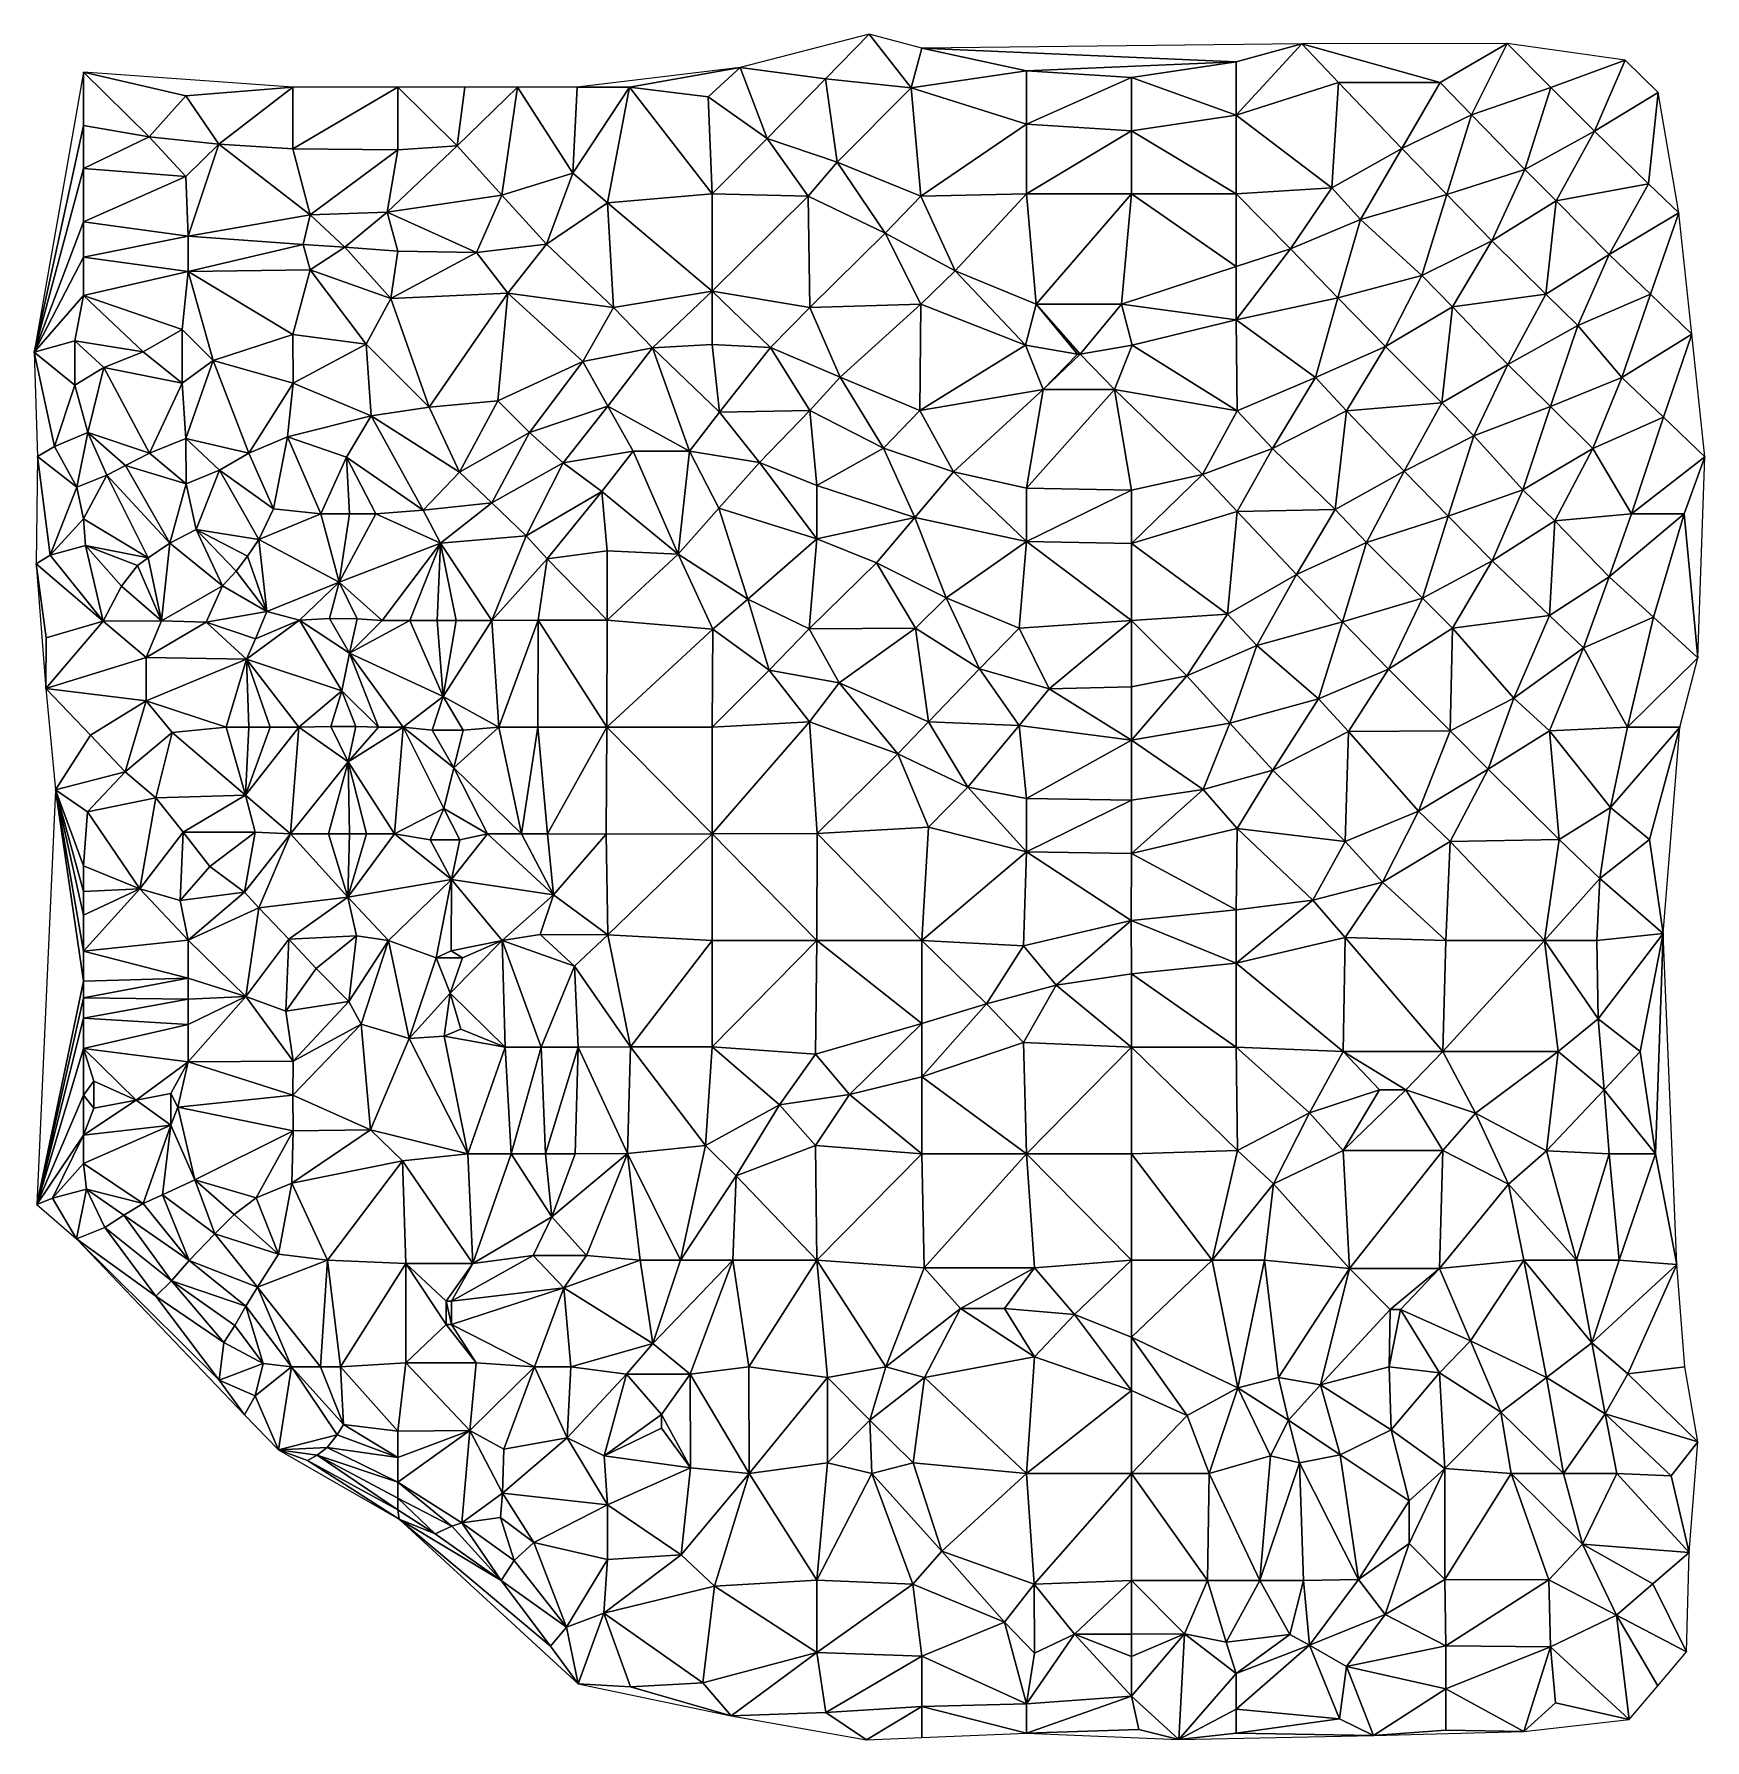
# Model space of a CAD drawing. Header units: metres. Extents: x 246065 to 246544, y 6709082 to 6709570.
import ezdxf

# ---------------------------------------------------------------- set-up
doc = ezdxf.new("R2010")
doc.units = ezdxf.units.M

msp = doc.modelspace()

# ---------------------------------------------------------------- linework, layer by layer
for points in [[(246304.37, 6709569.91, 21.31), (246267.54, 6709560.38, 18.82), (246291.9, 6709557.12, 19.97)], [(246316.45, 6709554.53, 20.77), (246304.37, 6709569.91, 21.31), (246291.9, 6709557.12, 19.97)], [(246319.45, 6709565.92, 21.6), (246304.37, 6709569.91, 21.31), (246316.45, 6709554.53, 20.77)], [(246349.43, 6709559.38, 21.98), (246319.45, 6709565.92, 21.6), (246316.45, 6709554.53, 20.77)], [(246428.21, 6709567.12, 21.48), (246319.45, 6709565.92, 21.6), (246409.4, 6709561.99, 21.83)], [(246409.4, 6709561.99, 21.83), (246319.45, 6709565.92, 21.6), (246349.43, 6709559.38, 21.98)], [(246428.21, 6709567.12, 21.48), (246409.4, 6709561.99, 21.83), (246409.4, 6709546.73, 20.98)], [(246428.21, 6709567.12, 21.48), (246409.4, 6709546.73, 20.98), (246438.68, 6709556.05, 20.41)], [(246486.98, 6709567.19, 18.32), (246428.21, 6709567.12, 21.48), (246467.81, 6709556.09, 18.85)], [(246467.81, 6709556.09, 18.85), (246428.21, 6709567.12, 21.48), (246438.68, 6709556.05, 20.41)], [(246486.98, 6709567.19, 18.32), (246467.81, 6709556.09, 18.85), (246476.76, 6709546.84, 17.67)], [(246486.98, 6709567.19, 18.32), (246476.76, 6709546.84, 17.67), (246499.48, 6709554.65, 16.61)], [(246486.98, 6709567.19, 18.32), (246499.48, 6709554.65, 16.61), (246520.72, 6709562.45, 15.5)], [(246409.4, 6709561.99, 21.83), (246349.43, 6709559.38, 21.98), (246379.42, 6709557.54, 22.08)], [(246409.4, 6709561.99, 21.83), (246379.42, 6709557.54, 22.08), (246409.4, 6709546.73, 20.98)], [(246520.72, 6709562.45, 15.5), (246499.48, 6709554.65, 16.61), (246511.98, 6709542.11, 14.78)], [(246520.72, 6709562.45, 15.5), (246511.98, 6709542.11, 14.78), (246530.17, 6709553.25, 14.08)], [(246065.48, 6709478.9, 24.59), (246079.57, 6709543.78, 12.21), (246079.57, 6709559.03, 10.66)], [(246139.54, 6709554.69, 9.92), (246079.57, 6709559.03, 10.66), (246108.84, 6709552.27, 10.49)], [(246098.38, 6709540.48, 11.88), (246108.84, 6709552.27, 10.49), (246079.57, 6709559.03, 10.66)], [(246098.38, 6709540.48, 11.88), (246079.57, 6709559.03, 10.66), (246079.57, 6709543.78, 12.21)], [(246267.54, 6709560.38, 18.82), (246220.83, 6709554.71, 14.14), (246235.81, 6709554.71, 15.84)], [(246267.54, 6709560.38, 18.82), (246235.81, 6709554.71, 15.84), (246258.31, 6709552, 17.78)], [(246267.54, 6709560.38, 18.82), (246258.31, 6709552, 17.78), (246275.25, 6709540.04, 18.1)], [(246291.9, 6709557.12, 19.97), (246267.54, 6709560.38, 18.82), (246275.25, 6709540.04, 18.1)], [(246291.9, 6709557.12, 19.97), (246275.25, 6709540.04, 18.1), (246295.25, 6709533.25, 18.49)], [(246316.45, 6709554.53, 20.77), (246291.9, 6709557.12, 19.97), (246295.25, 6709533.25, 18.49)], [(246349.43, 6709559.38, 21.98), (246316.45, 6709554.53, 20.77), (246349.43, 6709544.12, 21.13)], [(246379.42, 6709557.54, 22.08), (246349.43, 6709559.38, 21.98), (246349.43, 6709544.12, 21.13)], [(246379.42, 6709557.54, 22.08), (246349.43, 6709544.12, 21.13), (246379.42, 6709542.28, 21.26)], [(246409.4, 6709546.73, 20.98), (246379.42, 6709557.54, 22.08), (246379.42, 6709542.28, 21.26)], [(246438.68, 6709556.05, 20.41), (246409.4, 6709546.73, 20.98), (246436.74, 6709525.88, 18.68)], [(246456.77, 6709537.17, 18.29), (246438.68, 6709556.05, 20.41), (246436.74, 6709525.88, 18.68)], [(246467.81, 6709556.09, 18.85), (246438.68, 6709556.05, 20.41), (246456.77, 6709537.17, 18.29)], [(246467.81, 6709556.09, 18.85), (246456.77, 6709537.17, 18.29), (246476.76, 6709546.84, 17.67)], [(246098.38, 6709540.48, 11.88), (246118.37, 6709538.41, 11.64), (246108.84, 6709552.27, 10.49)], [(246139.54, 6709554.69, 9.92), (246108.84, 6709552.27, 10.49), (246118.37, 6709538.41, 11.64)], [(246139.54, 6709554.69, 9.92), (246118.37, 6709538.41, 11.64), (246139.54, 6709537.12, 11.45)], [(246169.53, 6709554.69, 10.21), (246139.54, 6709554.69, 9.92), (246139.54, 6709537.12, 11.45)], [(246169.53, 6709554.69, 10.21), (246139.54, 6709537.12, 11.45), (246169.52, 6709536.78, 11.34)], [(246186.56, 6709537.96, 11.62), (246169.53, 6709554.69, 10.21), (246169.52, 6709536.78, 11.34)], [(246188.73, 6709554.7, 11.15), (246169.53, 6709554.69, 10.21), (246186.56, 6709537.96, 11.62)], [(246203.74, 6709554.7, 12.4), (246188.73, 6709554.7, 11.15), (246186.56, 6709537.96, 11.62)], [(246203.74, 6709554.7, 12.4), (246186.56, 6709537.96, 11.62), (246199.32, 6709523.87, 13.27)], [(246219.59, 6709530.15, 14.3), (246203.74, 6709554.7, 12.4), (246199.32, 6709523.87, 13.27)], [(246220.83, 6709554.71, 14.14), (246203.74, 6709554.7, 12.4), (246219.59, 6709530.15, 14.3)], [(246235.81, 6709554.71, 15.84), (246219.59, 6709530.15, 14.3), (246229.56, 6709521.66, 15.24)], [(246235.81, 6709554.71, 15.84), (246220.83, 6709554.71, 14.14), (246219.59, 6709530.15, 14.3)], [(246259.47, 6709524.19, 16.64), (246235.81, 6709554.71, 15.84), (246229.56, 6709521.66, 15.24)], [(246258.31, 6709552, 17.78), (246235.81, 6709554.71, 15.84), (246259.47, 6709524.19, 16.64)], [(246275.25, 6709540.04, 18.1), (246258.31, 6709552, 17.78), (246259.47, 6709524.19, 16.64)], [(246316.45, 6709554.53, 20.77), (246295.25, 6709533.25, 18.49), (246319.19, 6709523.53, 18.96)], [(246349.43, 6709544.12, 21.13), (246316.45, 6709554.53, 20.77), (246319.19, 6709523.53, 18.96)], [(246499.48, 6709554.65, 16.61), (246476.76, 6709546.84, 17.67), (246491.99, 6709531.13, 15.55)], [(246499.48, 6709554.65, 16.61), (246491.99, 6709531.13, 15.55), (246511.98, 6709542.11, 14.78)], [(246530.17, 6709553.25, 14.08), (246511.98, 6709542.11, 14.78), (246527.4, 6709527.07, 12.45)], [(246530.17, 6709553.25, 14.08), (246527.4, 6709527.07, 12.45), (246536.1, 6709518.82, 11.08)], [(246409.4, 6709546.73, 20.98), (246379.42, 6709542.28, 21.26), (246409.4, 6709524.19, 19.72)], [(246436.74, 6709525.88, 18.68), (246409.4, 6709546.73, 20.98), (246409.4, 6709524.19, 19.72)], [(246456.77, 6709537.17, 18.29), (246469.66, 6709523.98, 16.64), (246476.76, 6709546.84, 17.67)], [(246491.99, 6709531.13, 15.55), (246476.76, 6709546.84, 17.67), (246469.66, 6709523.98, 16.64)], [(246065.48, 6709478.9, 24.59), (246079.56, 6709531.42, 13.77), (246079.57, 6709543.78, 12.21)], [(246098.38, 6709540.48, 11.88), (246079.57, 6709543.78, 12.21), (246079.56, 6709531.42, 13.77)], [(246349.43, 6709544.12, 21.13), (246319.19, 6709523.53, 18.96), (246349.43, 6709524.19, 20.1)], [(246379.42, 6709542.28, 21.26), (246349.43, 6709544.12, 21.13), (246349.43, 6709524.19, 20.1)], [(246379.42, 6709542.28, 21.26), (246349.43, 6709524.19, 20.1), (246379.42, 6709524.19, 20.33)], [(246409.4, 6709524.19, 19.72), (246379.42, 6709542.28, 21.26), (246379.42, 6709524.19, 20.33)], [(246511.98, 6709542.11, 14.78), (246491.99, 6709531.13, 15.55), (246500.93, 6709522.25, 14.27)], [(246527.4, 6709527.07, 12.45), (246511.98, 6709542.11, 14.78), (246500.93, 6709522.25, 14.27)], [(246098.38, 6709540.48, 11.88), (246079.56, 6709531.42, 13.77), (246108.84, 6709529.17, 13.02)], [(246098.38, 6709540.48, 11.88), (246108.84, 6709529.17, 13.02), (246118.37, 6709538.41, 11.64)], [(246109.55, 6709512.14, 15.35), (246118.37, 6709538.41, 11.64), (246108.84, 6709529.17, 13.02)], [(246144.44, 6709518.16, 13.81), (246118.37, 6709538.41, 11.64), (246109.55, 6709512.14, 15.35)], [(246144.44, 6709518.16, 13.81), (246139.54, 6709537.12, 11.45), (246118.37, 6709538.41, 11.64)], [(246144.44, 6709518.16, 13.81), (246169.52, 6709536.78, 11.34), (246139.54, 6709537.12, 11.45)], [(246166.53, 6709518.98, 13.36), (246169.52, 6709536.78, 11.34), (246144.44, 6709518.16, 13.81)], [(246186.56, 6709537.96, 11.62), (246169.52, 6709536.78, 11.34), (246166.53, 6709518.98, 13.36)], [(246199.32, 6709523.87, 13.27), (246186.56, 6709537.96, 11.62), (246166.53, 6709518.98, 13.36)], [(246275.25, 6709540.04, 18.1), (246259.47, 6709524.19, 16.64), (246286.94, 6709523.53, 17.48)], [(246295.25, 6709533.25, 18.49), (246275.25, 6709540.04, 18.1), (246286.94, 6709523.53, 17.48)], [(246456.77, 6709537.17, 18.29), (246436.74, 6709525.88, 18.68), (246444.97, 6709516.83, 17.66)], [(246456.77, 6709537.17, 18.29), (246444.97, 6709516.83, 17.66), (246469.66, 6709523.98, 16.64)], [(246065.48, 6709478.9, 24.59), (246079.56, 6709516.15, 15.97), (246079.56, 6709531.42, 13.77)], [(246108.84, 6709529.17, 13.02), (246079.56, 6709531.42, 13.77), (246079.56, 6709516.15, 15.97)], [(246309.02, 6709512.91, 17.88), (246295.25, 6709533.25, 18.49), (246286.94, 6709523.53, 17.48)], [(246319.19, 6709523.53, 18.96), (246295.25, 6709533.25, 18.49), (246309.02, 6709512.91, 17.88)], [(246109.55, 6709512.14, 15.35), (246108.84, 6709529.17, 13.02), (246079.56, 6709516.15, 15.97)], [(246219.59, 6709530.15, 14.3), (246199.32, 6709523.87, 13.27), (246212.05, 6709509.82, 15)], [(246229.56, 6709521.66, 15.24), (246219.59, 6709530.15, 14.3), (246212.05, 6709509.82, 15)], [(246491.99, 6709531.13, 15.55), (246469.66, 6709523.98, 16.64), (246482.55, 6709510.78, 14.84)], [(246491.99, 6709531.13, 15.55), (246482.55, 6709510.78, 14.84), (246500.93, 6709522.25, 14.27)], [(246527.4, 6709527.07, 12.45), (246500.93, 6709522.25, 14.27), (246516.11, 6709506.86, 11.94)], [(246527.4, 6709527.07, 12.45), (246516.11, 6709506.86, 11.94), (246536.1, 6709518.82, 11.08)], [(246199.32, 6709523.87, 13.27), (246166.53, 6709518.98, 13.36), (246192.06, 6709507.38, 14.74)], [(246212.05, 6709509.82, 15), (246199.32, 6709523.87, 13.27), (246192.06, 6709507.38, 14.74)], [(246229.56, 6709521.66, 15.24), (246212.05, 6709509.82, 15), (246231.26, 6709491.69, 15.73)], [(246259.47, 6709524.19, 16.64), (246229.56, 6709521.66, 15.24), (246259.48, 6709496.36, 15.52)], [(246259.48, 6709496.36, 15.52), (246229.56, 6709521.66, 15.24), (246231.26, 6709491.69, 15.73)], [(246286.94, 6709523.53, 17.48), (246259.47, 6709524.19, 16.64), (246259.48, 6709496.36, 15.52)], [(246286.94, 6709523.53, 17.48), (246259.48, 6709496.36, 15.52), (246287.47, 6709491.71, 15.85)], [(246309.02, 6709512.91, 17.88), (246286.94, 6709523.53, 17.48), (246287.47, 6709491.71, 15.85)], [(246319.19, 6709523.53, 18.96), (246309.02, 6709512.91, 17.88), (246329.01, 6709502.15, 18.42)], [(246349.43, 6709524.19, 20.1), (246319.19, 6709523.53, 18.96), (246329.01, 6709502.15, 18.42)], [(246349.43, 6709524.19, 20.1), (246329.01, 6709502.15, 18.42), (246352.16, 6709492.65, 18.79)], [(246379.42, 6709524.19, 20.33), (246349.43, 6709524.19, 20.1), (246352.16, 6709492.65, 18.79)], [(246379.42, 6709524.19, 20.33), (246352.16, 6709492.65, 18.79), (246376.61, 6709492.6, 18.79)], [(246379.42, 6709524.19, 20.33), (246376.61, 6709492.6, 18.79), (246409.4, 6709503.42, 18.52)], [(246409.4, 6709524.19, 19.72), (246379.42, 6709524.19, 20.33), (246409.4, 6709503.42, 18.52)], [(246436.74, 6709525.88, 18.68), (246409.4, 6709524.19, 19.72), (246424.98, 6709508.46, 18.17)], [(246424.98, 6709508.46, 18.17), (246409.4, 6709524.19, 19.72), (246409.4, 6709503.42, 18.52)], [(246436.74, 6709525.88, 18.68), (246424.98, 6709508.46, 18.17), (246444.97, 6709516.83, 17.66)], [(246469.66, 6709523.98, 16.64), (246444.97, 6709516.83, 17.66), (246462.56, 6709500.83, 15.53)], [(246469.66, 6709523.98, 16.64), (246462.56, 6709500.83, 15.53), (246482.55, 6709510.78, 14.84)], [(246500.93, 6709522.25, 14.27), (246482.55, 6709510.78, 14.84), (246498.03, 6709495.48, 12.6)], [(246500.93, 6709522.25, 14.27), (246498.03, 6709495.48, 12.6), (246516.11, 6709506.86, 11.94)], [(246142.42, 6709509.67, 15.07), (246144.44, 6709518.16, 13.81), (246109.55, 6709512.14, 15.35)], [(246142.42, 6709509.67, 15.07), (246154.34, 6709508.92, 14.96), (246144.44, 6709518.16, 13.81)], [(246166.53, 6709518.98, 13.36), (246144.44, 6709518.16, 13.81), (246154.34, 6709508.92, 14.96)], [(246166.53, 6709518.98, 13.36), (246154.34, 6709508.92, 14.96), (246169.52, 6709507.76, 14.81)], [(246192.06, 6709507.38, 14.74), (246166.53, 6709518.98, 13.36), (246169.52, 6709507.76, 14.81)], [(246444.97, 6709516.83, 17.66), (246424.98, 6709508.46, 18.17), (246438.54, 6709494.46, 16.6)], [(246444.97, 6709516.83, 17.66), (246438.54, 6709494.46, 16.6), (246462.56, 6709500.83, 15.53)], [(246516.11, 6709506.86, 11.94), (246527.94, 6709495.47, 10.1), (246536.1, 6709518.82, 11.08)], [(246536.1, 6709518.82, 11.08), (246527.94, 6709495.47, 10.1), (246539.77, 6709484.09, 8.2)], [(246065.48, 6709478.9, 24.59), (246079.56, 6709506.07, 17.57), (246079.56, 6709516.15, 15.97)], [(246109.55, 6709512.14, 15.35), (246079.56, 6709516.15, 15.97), (246079.56, 6709506.07, 17.57)], [(246109.55, 6709512.14, 15.35), (246079.56, 6709506.07, 17.57), (246109.55, 6709501.97, 16.92)], [(246142.42, 6709509.67, 15.07), (246109.55, 6709512.14, 15.35), (246109.55, 6709501.97, 16.92)], [(246309.02, 6709512.91, 17.88), (246287.47, 6709491.71, 15.85), (246319.18, 6709492.65, 17.62)], [(246309.02, 6709512.91, 17.88), (246319.18, 6709492.65, 17.62), (246329.01, 6709502.15, 18.42)], [(246142.42, 6709509.67, 15.07), (246109.55, 6709501.97, 16.92), (246144.44, 6709502.43, 16.14)], [(246142.42, 6709509.67, 15.07), (246144.44, 6709502.43, 16.14), (246154.34, 6709508.92, 14.96)], [(246167.53, 6709494.3, 16.74), (246154.34, 6709508.92, 14.96), (246144.44, 6709502.43, 16.14)], [(246167.53, 6709494.3, 16.74), (246169.52, 6709507.76, 14.81), (246154.34, 6709508.92, 14.96)], [(246192.06, 6709507.38, 14.74), (246169.52, 6709507.76, 14.81), (246167.53, 6709494.3, 16.74)], [(246201.04, 6709495.78, 15.84), (246192.06, 6709507.38, 14.74), (246167.53, 6709494.3, 16.74)], [(246212.05, 6709509.82, 15), (246192.06, 6709507.38, 14.74), (246201.04, 6709495.78, 15.84)], [(246212.05, 6709509.82, 15), (246201.04, 6709495.78, 15.84), (246231.26, 6709491.69, 15.73)], [(246424.98, 6709508.46, 18.17), (246409.4, 6709503.42, 18.52), (246409.41, 6709488.16, 17.63)], [(246424.98, 6709508.46, 18.17), (246409.41, 6709488.16, 17.63), (246438.54, 6709494.46, 16.6)], [(246482.55, 6709510.78, 14.84), (246462.56, 6709500.83, 15.53), (246471.28, 6709491.86, 14.34)], [(246498.03, 6709495.48, 12.6), (246482.55, 6709510.78, 14.84), (246471.28, 6709491.86, 14.34)], [(246065.48, 6709478.9, 24.59), (246079.56, 6709495.09, 19.64), (246079.56, 6709506.07, 17.57)], [(246079.56, 6709495.09, 19.64), (246109.55, 6709501.97, 16.92), (246079.56, 6709506.07, 17.57)], [(246139.54, 6709483.94, 19.04), (246144.44, 6709502.43, 16.14), (246109.55, 6709501.97, 16.92)], [(246160.5, 6709481.2, 18.58), (246144.44, 6709502.43, 16.14), (246139.54, 6709483.94, 19.04)], [(246160.5, 6709481.2, 18.58), (246167.53, 6709494.3, 16.74), (246144.44, 6709502.43, 16.14)], [(246329.01, 6709502.15, 18.42), (246319.18, 6709492.65, 17.62), (246349.1, 6709480.95, 18.22)], [(246352.16, 6709492.65, 18.79), (246329.01, 6709502.15, 18.42), (246349.1, 6709480.95, 18.22)], [(246409.4, 6709503.42, 18.52), (246376.61, 6709492.6, 18.79), (246409.41, 6709488.16, 17.63)], [(246516.11, 6709506.86, 11.94), (246498.03, 6709495.48, 12.6), (246507.14, 6709486.51, 11.22)], [(246516.11, 6709506.86, 11.94), (246507.14, 6709486.51, 11.22), (246527.94, 6709495.47, 10.1)], [(246107.84, 6709485.38, 19.76), (246109.55, 6709501.97, 16.92), (246079.56, 6709495.09, 19.64)], [(246107.84, 6709485.38, 19.76), (246116.7, 6709476.5, 20.96), (246109.55, 6709501.97, 16.92)], [(246139.54, 6709483.94, 19.04), (246109.55, 6709501.97, 16.92), (246116.7, 6709476.5, 20.96)], [(246462.56, 6709500.83, 15.53), (246438.54, 6709494.46, 16.6), (246452.1, 6709480.48, 14.83)], [(246462.56, 6709500.83, 15.53), (246452.1, 6709480.48, 14.83), (246471.28, 6709491.86, 14.34)], [(246065.48, 6709478.9, 24.59), (246077.1, 6709482.11, 22.53), (246079.56, 6709495.09, 19.64)], [(246096.71, 6709478.99, 21.41), (246079.56, 6709495.09, 19.64), (246077.1, 6709482.11, 22.53)], [(246096.71, 6709478.99, 21.41), (246107.84, 6709485.38, 19.76), (246079.56, 6709495.09, 19.64)], [(246160.5, 6709481.2, 18.58), (246178.51, 6709463.15, 17.96), (246167.53, 6709494.3, 16.74)], [(246201.04, 6709495.78, 15.84), (246167.53, 6709494.3, 16.74), (246178.51, 6709463.15, 17.96)], [(246201.04, 6709495.78, 15.84), (246178.51, 6709463.15, 17.96), (246198.14, 6709464.94, 15.92)], [(246222.44, 6709476.28, 15.22), (246201.04, 6709495.78, 15.84), (246198.14, 6709464.94, 15.92)], [(246231.26, 6709491.69, 15.73), (246201.04, 6709495.78, 15.84), (246222.44, 6709476.28, 15.22)], [(246259.48, 6709496.36, 15.52), (246231.26, 6709491.69, 15.73), (246242.44, 6709480.19, 14.9)], [(246259.48, 6709496.36, 15.52), (246242.44, 6709480.19, 14.9), (246259.48, 6709481.11, 14.64)], [(246287.47, 6709491.71, 15.85), (246259.48, 6709496.36, 15.52), (246276.13, 6709480.22, 14.87)], [(246276.13, 6709480.22, 14.87), (246259.48, 6709496.36, 15.52), (246259.48, 6709481.11, 14.64)], [(246319.18, 6709492.65, 17.62), (246287.47, 6709491.71, 15.85), (246296.12, 6709471.76, 15.34)], [(246319.18, 6709492.65, 17.62), (246296.12, 6709471.76, 15.34), (246318.86, 6709462.2, 16.3)], [(246349.1, 6709480.95, 18.22), (246319.18, 6709492.65, 17.62), (246318.86, 6709462.2, 16.3)], [(246352.16, 6709492.65, 18.79), (246349.1, 6709480.95, 18.22), (246363.98, 6709478.33, 18.14)], [(246376.61, 6709492.6, 18.79), (246352.16, 6709492.65, 18.79), (246364.74, 6709478.33, 18.14)], [(246364.74, 6709478.33, 18.14), (246352.16, 6709492.65, 18.79), (246363.98, 6709478.33, 18.14)], [(246376.61, 6709492.6, 18.79), (246364.74, 6709478.33, 18.14), (246379.66, 6709480.89, 18.12)], [(246376.61, 6709492.6, 18.79), (246379.66, 6709480.89, 18.12), (246409.41, 6709488.16, 17.63)], [(246438.54, 6709494.46, 16.6), (246409.41, 6709488.16, 17.63), (246432.11, 6709471.67, 15.44)], [(246438.54, 6709494.46, 16.6), (246432.11, 6709471.67, 15.44), (246452.1, 6709480.48, 14.83)], [(246498.03, 6709495.48, 12.6), (246471.28, 6709491.86, 14.34), (246487.15, 6709475.34, 12.01)], [(246498.03, 6709495.48, 12.6), (246487.15, 6709475.34, 12.01), (246507.14, 6709486.51, 11.22)], [(246527.94, 6709495.47, 10.1), (246507.14, 6709486.51, 11.22), (246519.78, 6709471.64, 9.1)], [(246527.94, 6709495.47, 10.1), (246519.78, 6709471.64, 9.1), (246539.77, 6709484.09, 8.2)], [(246231.26, 6709491.69, 15.73), (246222.44, 6709476.28, 15.22), (246242.44, 6709480.19, 14.9)], [(246287.47, 6709491.71, 15.85), (246276.13, 6709480.22, 14.87), (246296.12, 6709471.76, 15.34)], [(246409.41, 6709488.16, 17.63), (246379.66, 6709480.89, 18.12), (246409.65, 6709462.16, 16)], [(246432.11, 6709471.67, 15.44), (246409.41, 6709488.16, 17.63), (246409.65, 6709462.16, 16)], [(246471.28, 6709491.86, 14.34), (246452.1, 6709480.48, 14.83), (246468.22, 6709464.36, 12.63)], [(246487.15, 6709475.34, 12.01), (246471.28, 6709491.86, 14.34), (246468.22, 6709464.36, 12.63)], [(246096.71, 6709478.99, 21.41), (246107.84, 6709470.08, 22.61), (246107.84, 6709485.38, 19.76)], [(246107.84, 6709485.38, 19.76), (246107.84, 6709470.08, 22.61), (246116.7, 6709476.5, 20.96)], [(246139.54, 6709483.94, 19.04), (246116.7, 6709476.5, 20.96), (246139.58, 6709470.07, 20.9)], [(246160.5, 6709481.2, 18.58), (246139.54, 6709483.94, 19.04), (246139.58, 6709470.07, 20.9)], [(246487.15, 6709475.34, 12.01), (246499.3, 6709463.32, 10.22), (246507.14, 6709486.51, 11.22)], [(246519.78, 6709471.64, 9.1), (246507.14, 6709486.51, 11.22), (246499.3, 6709463.32, 10.22)], [(246539.77, 6709484.09, 8.2), (246519.78, 6709471.64, 9.1), (246531.65, 6709460.31, 7.25)], [(246539.77, 6709484.09, 8.2), (246531.65, 6709460.31, 7.25), (246543.52, 6709448.98, 5.37)], [(246065.48, 6709478.9, 24.59), (246077.1, 6709469.45, 25.76), (246077.1, 6709482.11, 22.53)], [(246066.44, 6709449.08, 34.43), (246071.28, 6709451.87, 32.39), (246065.48, 6709478.9, 24.59)], [(246071.28, 6709451.87, 32.39), (246077.1, 6709469.45, 25.76), (246065.48, 6709478.9, 24.59)], [(246096.71, 6709478.99, 21.41), (246077.1, 6709482.11, 22.53), (246085.46, 6709474.5, 23.47)], [(246077.1, 6709469.45, 25.76), (246085.46, 6709474.5, 23.47), (246077.1, 6709482.11, 22.53)], [(246096.71, 6709478.99, 21.41), (246085.46, 6709474.5, 23.47), (246107.84, 6709470.08, 22.61)], [(246160.5, 6709481.2, 18.58), (246139.58, 6709470.07, 20.9), (246161.9, 6709460.67, 19.96)], [(246160.5, 6709481.2, 18.58), (246161.9, 6709460.67, 19.96), (246178.51, 6709463.15, 17.96)], [(246242.44, 6709480.19, 14.9), (246222.44, 6709476.28, 15.22), (246229.65, 6709463.41, 13.53)], [(246242.44, 6709480.19, 14.9), (246229.65, 6709463.41, 13.53), (246253.01, 6709450.59, 11.25)], [(246259.48, 6709481.11, 14.64), (246242.44, 6709480.19, 14.9), (246261.6, 6709461.73, 12.84)], [(246261.6, 6709461.73, 12.84), (246242.44, 6709480.19, 14.9), (246253.01, 6709450.59, 11.25)], [(246276.13, 6709480.22, 14.87), (246259.48, 6709481.11, 14.64), (246261.6, 6709461.73, 12.84)], [(246276.13, 6709480.22, 14.87), (246261.6, 6709461.73, 12.84), (246287.46, 6709462.22, 14.17)], [(246276.13, 6709480.22, 14.87), (246287.46, 6709462.22, 14.17), (246296.12, 6709471.76, 15.34)], [(246349.1, 6709480.95, 18.22), (246318.86, 6709462.2, 16.3), (246354.2, 6709468.18, 17.68)], [(246363.98, 6709478.33, 18.14), (246349.1, 6709480.95, 18.22), (246354.2, 6709468.18, 17.68)], [(246364.74, 6709478.33, 18.14), (246363.98, 6709478.33, 18.14), (246354.2, 6709468.18, 17.68)], [(246364.74, 6709478.33, 18.14), (246354.2, 6709468.18, 17.68), (246374.58, 6709468.19, 17.54)], [(246364.74, 6709478.33, 18.14), (246374.58, 6709468.19, 17.54), (246379.66, 6709480.89, 18.12)], [(246409.65, 6709462.16, 16), (246379.66, 6709480.89, 18.12), (246374.58, 6709468.19, 17.54)], [(246452.1, 6709480.48, 14.83), (246432.11, 6709471.67, 15.44), (246441.02, 6709462.16, 14.28)], [(246468.22, 6709464.36, 12.63), (246452.1, 6709480.48, 14.83), (246441.02, 6709462.16, 14.28)], [(246080.81, 6709455.96, 29.2), (246085.46, 6709474.5, 23.47), (246077.1, 6709469.45, 25.76)], [(246098.51, 6709449.99, 28.19), (246085.46, 6709474.5, 23.47), (246080.81, 6709455.96, 29.2)], [(246098.51, 6709449.99, 28.19), (246107.84, 6709470.08, 22.61), (246085.46, 6709474.5, 23.47)], [(246108.92, 6709454.17, 25.94), (246116.7, 6709476.5, 20.96), (246107.84, 6709470.08, 22.61)], [(246126.92, 6709450.02, 24.86), (246116.7, 6709476.5, 20.96), (246108.92, 6709454.17, 25.94)], [(246126.92, 6709450.02, 24.86), (246139.58, 6709470.07, 20.9), (246116.7, 6709476.5, 20.96)], [(246222.44, 6709476.28, 15.22), (246198.14, 6709464.94, 15.92), (246207.2, 6709455.94, 13.99)], [(246222.44, 6709476.28, 15.22), (246207.2, 6709455.94, 13.99), (246229.65, 6709463.41, 13.53)], [(246487.15, 6709475.34, 12.01), (246468.22, 6709464.36, 12.63), (246477.45, 6709454.99, 11.3)], [(246487.15, 6709475.34, 12.01), (246477.45, 6709454.99, 11.3), (246499.3, 6709463.32, 10.22)], [(246071.28, 6709451.87, 32.39), (246080.81, 6709455.96, 29.2), (246077.1, 6709469.45, 25.76)], [(246098.51, 6709449.99, 28.19), (246108.92, 6709454.17, 25.94), (246107.84, 6709470.08, 22.61)], [(246126.92, 6709450.02, 24.86), (246138, 6709454.7, 22.93), (246139.58, 6709470.07, 20.9)], [(246161.9, 6709460.67, 19.96), (246139.58, 6709470.07, 20.9), (246138, 6709454.7, 22.93)], [(246308.49, 6709451.41, 14.81), (246296.12, 6709471.76, 15.34), (246287.46, 6709462.22, 14.17)], [(246318.86, 6709462.2, 16.3), (246296.12, 6709471.76, 15.34), (246308.49, 6709451.41, 14.81)], [(246354.2, 6709468.18, 17.68), (246318.86, 6709462.2, 16.3), (246328.49, 6709444.62, 15.33)], [(246354.2, 6709468.18, 17.68), (246328.49, 6709444.62, 15.33), (246349.43, 6709439.96, 15.64)], [(246374.58, 6709468.19, 17.54), (246354.2, 6709468.18, 17.68), (246349.43, 6709439.96, 15.64)], [(246374.58, 6709468.19, 17.54), (246349.43, 6709439.96, 15.64), (246379.42, 6709439.38, 15.67)], [(246409.65, 6709462.16, 16), (246374.58, 6709468.19, 17.54), (246399.81, 6709443.86, 15.24)], [(246374.58, 6709468.19, 17.54), (246379.42, 6709439.38, 15.67), (246399.81, 6709443.86, 15.24)], [(246432.11, 6709471.67, 15.44), (246409.65, 6709462.16, 16), (246419.8, 6709451.32, 14.75)], [(246432.11, 6709471.67, 15.44), (246419.8, 6709451.32, 14.75), (246441.02, 6709462.16, 14.28)], [(246519.78, 6709471.64, 9.1), (246499.3, 6709463.32, 10.22), (246511.44, 6709451.3, 8.38)], [(246519.78, 6709471.64, 9.1), (246511.44, 6709451.3, 8.38), (246531.65, 6709460.31, 7.25)], [(246187.21, 6709444.6, 15.35), (246178.51, 6709463.15, 17.96), (246161.9, 6709460.67, 19.96)], [(246198.14, 6709464.94, 15.92), (246178.51, 6709463.15, 17.96), (246187.21, 6709444.6, 15.35)], [(246198.14, 6709464.94, 15.92), (246187.21, 6709444.6, 15.35), (246207.2, 6709455.94, 13.99)], [(246229.65, 6709463.41, 13.53), (246207.2, 6709455.94, 13.99), (246216.85, 6709447.21, 11.89)], [(246229.65, 6709463.41, 13.53), (246216.85, 6709447.21, 11.89), (246236.84, 6709450.58, 11.33)], [(246229.65, 6709463.41, 13.53), (246236.84, 6709450.58, 11.33), (246253.01, 6709450.59, 11.25)], [(246468.22, 6709464.36, 12.63), (246441.02, 6709462.16, 14.28), (246457.46, 6709444.82, 12)], [(246468.22, 6709464.36, 12.63), (246457.46, 6709444.82, 12), (246477.45, 6709454.99, 11.3)], [(246499.3, 6709463.32, 10.22), (246477.45, 6709454.99, 11.3), (246491.45, 6709439.55, 9.18)], [(246499.3, 6709463.32, 10.22), (246491.45, 6709439.55, 9.18), (246511.44, 6709451.3, 8.38)], [(246154.85, 6709448.83, 21.37), (246161.9, 6709460.67, 19.96), (246138, 6709454.7, 22.93)], [(246154.85, 6709448.83, 21.37), (246176.8, 6709433.72, 16.09), (246161.9, 6709460.67, 19.96)], [(246187.21, 6709444.6, 15.35), (246161.9, 6709460.67, 19.96), (246176.8, 6709433.72, 16.09)], [(246261.6, 6709461.73, 12.84), (246253.01, 6709450.59, 11.25), (246273, 6709447.29, 11.83)], [(246287.46, 6709462.22, 14.17), (246261.6, 6709461.73, 12.84), (246273, 6709447.29, 11.83)], [(246287.46, 6709462.22, 14.17), (246273, 6709447.29, 11.83), (246289.46, 6709440.77, 12.46)], [(246308.49, 6709451.41, 14.81), (246287.46, 6709462.22, 14.17), (246289.46, 6709440.77, 12.46)], [(246318.86, 6709462.2, 16.3), (246308.49, 6709451.41, 14.81), (246328.49, 6709444.62, 15.33)], [(246409.65, 6709462.16, 16), (246399.81, 6709443.86, 15.24), (246419.8, 6709451.32, 14.75)], [(246441.02, 6709462.16, 14.28), (246419.8, 6709451.32, 14.75), (246437.77, 6709433.85, 12.53)], [(246441.02, 6709462.16, 14.28), (246437.77, 6709433.85, 12.53), (246457.46, 6709444.82, 12)], [(246531.65, 6709460.31, 7.25), (246511.44, 6709451.3, 8.38), (246522.56, 6709432.65, 6.17)], [(246531.65, 6709460.31, 7.25), (246522.56, 6709432.65, 6.17), (246543.52, 6709448.98, 5.37)], [(246071.28, 6709451.87, 32.39), (246077.71, 6709440.29, 35.63), (246080.81, 6709455.96, 29.2)], [(246080.81, 6709455.96, 29.2), (246077.71, 6709440.29, 35.63), (246086.27, 6709443.68, 32.41)], [(246080.81, 6709455.96, 29.2), (246086.27, 6709443.68, 32.41), (246091.64, 6709446.5, 30.31)], [(246098.51, 6709449.99, 28.19), (246080.81, 6709455.96, 29.2), (246091.64, 6709446.5, 30.31)], [(246098.51, 6709449.99, 28.19), (246108.94, 6709441.21, 29.33), (246108.92, 6709454.17, 25.94)], [(246126.92, 6709450.02, 24.86), (246108.92, 6709454.17, 25.94), (246118.51, 6709445.12, 26.98)], [(246108.92, 6709454.17, 25.94), (246108.94, 6709441.21, 29.33), (246118.51, 6709445.12, 26.98)], [(246126.92, 6709450.02, 24.86), (246134, 6709434.1, 26.39), (246138, 6709454.7, 22.93)], [(246134, 6709434.1, 26.39), (246147.55, 6709432.68, 23.55), (246138, 6709454.7, 22.93)], [(246154.85, 6709448.83, 21.37), (246138, 6709454.7, 22.93), (246147.55, 6709432.68, 23.55)], [(246207.2, 6709455.94, 13.99), (246187.21, 6709444.6, 15.35), (246196.4, 6709435.82, 12.29)], [(246207.2, 6709455.94, 13.99), (246196.4, 6709435.82, 12.29), (246216.85, 6709447.21, 11.89)], [(246477.45, 6709454.99, 11.3), (246457.46, 6709444.82, 12), (246470.06, 6709432.01, 10.25)], [(246477.45, 6709454.99, 11.3), (246470.06, 6709432.01, 10.25), (246491.45, 6709439.55, 9.18)], [(246066.44, 6709449.08, 34.43), (246066.06, 6709418.36, 47.08), (246070.1, 6709420.82, 45.19)], [(246066.44, 6709449.08, 34.43), (246077.71, 6709440.29, 35.63), (246071.28, 6709451.87, 32.39)], [(246066.44, 6709449.08, 34.43), (246070.1, 6709420.82, 45.19), (246077.71, 6709440.29, 35.63)], [(246098.51, 6709449.99, 28.19), (246091.64, 6709446.5, 30.31), (246108.94, 6709441.21, 29.33)], [(246126.92, 6709450.02, 24.86), (246118.51, 6709445.12, 26.98), (246134, 6709434.1, 26.39)], [(246154.85, 6709448.83, 21.37), (246147.55, 6709432.68, 23.55), (246155.73, 6709432.64, 21.69)], [(246154.85, 6709448.83, 21.37), (246163.24, 6709432.65, 19.55), (246176.8, 6709433.72, 16.09)], [(246154.85, 6709448.83, 21.37), (246155.73, 6709432.64, 21.69), (246163.24, 6709432.65, 19.55)], [(246236.84, 6709450.58, 11.33), (246216.85, 6709447.21, 11.89), (246227.89, 6709439.02, 9.83)], [(246236.84, 6709450.58, 11.33), (246227.89, 6709439.02, 9.83), (246249.75, 6709421.14, 8.05)], [(246253.01, 6709450.59, 11.25), (246236.84, 6709450.58, 11.33), (246249.75, 6709421.14, 8.05)], [(246253.01, 6709450.59, 11.25), (246249.75, 6709421.14, 8.05), (246261.4, 6709434.26, 9.6)], [(246253.01, 6709450.59, 11.25), (246261.4, 6709434.26, 9.6), (246273, 6709447.29, 11.83)], [(246308.49, 6709451.41, 14.81), (246289.46, 6709440.77, 12.46), (246317.48, 6709431.64, 13.47)], [(246308.49, 6709451.41, 14.81), (246317.48, 6709431.64, 13.47), (246328.49, 6709444.62, 15.33)], [(246419.8, 6709451.32, 14.75), (246399.81, 6709443.86, 15.24), (246409.65, 6709433.27, 14.1)], [(246437.77, 6709433.85, 12.53), (246419.8, 6709451.32, 14.75), (246409.65, 6709433.27, 14.1)], [(246511.44, 6709451.3, 8.38), (246491.45, 6709439.55, 9.18), (246500.61, 6709430.68, 7.88)], [(246511.44, 6709451.3, 8.38), (246500.61, 6709430.68, 7.88), (246522.56, 6709432.65, 6.17)], [(246543.52, 6709448.98, 5.37), (246522.56, 6709432.65, 6.17), (246537.56, 6709432.65, 4.82)], [(246543.52, 6709448.98, 5.37), (246537.56, 6709432.65, 4.82), (246541.52, 6709391.42, 2)], [(246079.62, 6709431.24, 38.95), (246086.27, 6709443.68, 32.41), (246077.71, 6709440.29, 35.63)], [(246098.14, 6709420.09, 38.74), (246086.27, 6709443.68, 32.41), (246079.62, 6709431.24, 38.95)], [(246104.32, 6709424.23, 35.61), (246091.64, 6709446.5, 30.31), (246086.27, 6709443.68, 32.41)], [(246098.14, 6709420.09, 38.74), (246104.32, 6709424.23, 35.61), (246086.27, 6709443.68, 32.41)], [(246104.32, 6709424.23, 35.61), (246108.94, 6709441.21, 29.33), (246091.64, 6709446.5, 30.31)], [(246111.84, 6709428.16, 32.72), (246118.51, 6709445.12, 26.98), (246108.94, 6709441.21, 29.33)], [(246129.79, 6709425.33, 29.35), (246118.51, 6709445.12, 26.98), (246111.84, 6709428.16, 32.72)], [(246129.79, 6709425.33, 29.35), (246134, 6709434.1, 26.39), (246118.51, 6709445.12, 26.98)], [(246187.21, 6709444.6, 15.35), (246176.8, 6709433.72, 16.09), (246196.4, 6709435.82, 12.29)], [(246216.85, 6709447.21, 11.89), (246196.4, 6709435.82, 12.29), (246206.24, 6709426.34, 9.7)], [(246216.85, 6709447.21, 11.89), (246206.24, 6709426.34, 9.7), (246227.89, 6709439.02, 9.83)], [(246273, 6709447.29, 11.83), (246261.4, 6709434.26, 9.6), (246289.47, 6709425.51, 11.14)], [(246289.46, 6709440.77, 12.46), (246273, 6709447.29, 11.83), (246289.47, 6709425.51, 11.14)], [(246349.43, 6709424.71, 14.5), (246328.49, 6709444.62, 15.33), (246317.48, 6709431.64, 13.47)], [(246349.43, 6709439.96, 15.64), (246328.49, 6709444.62, 15.33), (246349.43, 6709424.71, 14.5)], [(246399.81, 6709443.86, 15.24), (246379.42, 6709439.38, 15.67), (246379.42, 6709424.12, 14.78)], [(246399.81, 6709443.86, 15.24), (246379.42, 6709424.12, 14.78), (246409.65, 6709433.27, 14.1)], [(246457.46, 6709444.82, 12), (246437.77, 6709433.85, 12.53), (246446.68, 6709424.48, 11.31)], [(246457.46, 6709444.82, 12), (246446.68, 6709424.48, 11.31), (246470.06, 6709432.01, 10.25)], [(246070.1, 6709420.82, 45.19), (246079.62, 6709431.24, 38.95), (246077.71, 6709440.29, 35.63)], [(246104.32, 6709424.23, 35.61), (246111.84, 6709428.16, 32.72), (246108.94, 6709441.21, 29.33)], [(246227.89, 6709439.02, 9.83), (246206.24, 6709426.34, 9.7), (246212.24, 6709419.77, 8.25)], [(246227.89, 6709439.02, 9.83), (246212.24, 6709419.77, 8.25), (246229.48, 6709422.02, 7.58)], [(246249.75, 6709421.14, 8.05), (246227.89, 6709439.02, 9.83), (246229.48, 6709422.02, 7.58)], [(246317.48, 6709431.64, 13.47), (246289.46, 6709440.77, 12.46), (246289.47, 6709425.51, 11.14)], [(246379.42, 6709439.38, 15.67), (246349.43, 6709439.96, 15.64), (246349.43, 6709424.71, 14.5)], [(246379.42, 6709439.38, 15.67), (246349.43, 6709424.71, 14.5), (246379.42, 6709424.12, 14.78)], [(246491.45, 6709439.55, 9.18), (246470.06, 6709432.01, 10.25), (246482.67, 6709419.2, 8.49)], [(246491.45, 6709439.55, 9.18), (246482.67, 6709419.2, 8.49), (246500.61, 6709430.68, 7.88)], [(246129.79, 6709425.33, 29.35), (246147.55, 6709432.68, 23.55), (246134, 6709434.1, 26.39)], [(246163.24, 6709432.65, 19.55), (246181.77, 6709424.26, 14), (246176.8, 6709433.72, 16.09)], [(246196.4, 6709435.82, 12.29), (246176.8, 6709433.72, 16.09), (246181.77, 6709424.26, 14)], [(246196.4, 6709435.82, 12.29), (246181.77, 6709424.26, 14), (246206.24, 6709426.34, 9.7)], [(246261.4, 6709434.26, 9.6), (246249.75, 6709421.14, 8.05), (246269.73, 6709408.2, 9.11)], [(246289.47, 6709425.51, 11.14), (246261.4, 6709434.26, 9.6), (246269.73, 6709408.2, 9.11)], [(246437.77, 6709433.85, 12.53), (246409.65, 6709433.27, 14.1), (246426.69, 6709415.32, 11.93)], [(246437.77, 6709433.85, 12.53), (246426.69, 6709415.32, 11.93), (246446.68, 6709424.48, 11.31)], [(246070.1, 6709420.82, 45.19), (246080.15, 6709423.55, 41.96), (246079.62, 6709431.24, 38.95)], [(246098.14, 6709420.09, 38.74), (246079.62, 6709431.24, 38.95), (246080.15, 6709423.55, 41.96)], [(246129.79, 6709425.33, 29.35), (246152.8, 6709413.13, 23.98), (246147.55, 6709432.68, 23.55)], [(246155.73, 6709432.64, 21.69), (246147.55, 6709432.68, 23.55), (246152.8, 6709413.13, 23.98)], [(246163.24, 6709432.65, 19.55), (246152.8, 6709413.13, 23.98), (246181.77, 6709424.26, 14)], [(246155.73, 6709432.64, 21.69), (246152.8, 6709413.13, 23.98), (246163.24, 6709432.65, 19.55)], [(246317.48, 6709431.64, 13.47), (246289.47, 6709425.51, 11.14), (246306.46, 6709418.66, 11.68)], [(246317.48, 6709431.64, 13.47), (246306.46, 6709418.66, 11.68), (246326.46, 6709408.64, 12.07)], [(246349.43, 6709424.71, 14.5), (246317.48, 6709431.64, 13.47), (246326.46, 6709408.64, 12.07)], [(246409.65, 6709433.27, 14.1), (246379.42, 6709424.12, 14.78), (246406.94, 6709403.94, 12.37)], [(246426.69, 6709415.32, 11.93), (246409.65, 6709433.27, 14.1), (246406.94, 6709403.94, 12.37)], [(246470.06, 6709432.01, 10.25), (246446.68, 6709424.48, 11.31), (246462.68, 6709408.56, 9.2)], [(246470.06, 6709432.01, 10.25), (246462.68, 6709408.56, 9.2), (246482.67, 6709419.2, 8.49)], [(246500.61, 6709430.68, 7.88), (246482.67, 6709419.2, 8.49), (246499.05, 6709403.54, 6.3)], [(246516.12, 6709414.65, 5.59), (246500.61, 6709430.68, 7.88), (246499.05, 6709403.54, 6.3)], [(246522.56, 6709432.65, 6.17), (246500.61, 6709430.68, 7.88), (246516.12, 6709414.65, 5.59)], [(246516.12, 6709414.65, 5.59), (246528.82, 6709403.03, 3.81), (246537.56, 6709432.65, 4.82)], [(246522.56, 6709432.65, 6.17), (246516.12, 6709414.65, 5.59), (246537.56, 6709432.65, 4.82)], [(246537.56, 6709432.65, 4.82), (246528.82, 6709403.03, 3.81), (246541.52, 6709391.42, 2)], [(246098.14, 6709420.09, 38.74), (246101.95, 6709401.99, 42.24), (246104.32, 6709424.23, 35.61)], [(246101.95, 6709401.99, 42.24), (246119.34, 6709412.05, 35.72), (246104.32, 6709424.23, 35.61)], [(246104.32, 6709424.23, 35.61), (246119.34, 6709412.05, 35.72), (246111.84, 6709428.16, 32.72)], [(246126.56, 6709420.57, 31.64), (246129.79, 6709425.33, 29.35), (246111.84, 6709428.16, 32.72)], [(246111.84, 6709428.16, 32.72), (246119.34, 6709412.05, 35.72), (246123.31, 6709416.26, 33.75)], [(246126.56, 6709420.57, 31.64), (246111.84, 6709428.16, 32.72), (246123.31, 6709416.26, 33.75)], [(246126.56, 6709420.57, 31.64), (246132.07, 6709404.65, 33.24), (246129.79, 6709425.33, 29.35)], [(246132.07, 6709404.65, 33.24), (246152.8, 6709413.13, 23.98), (246129.79, 6709425.33, 29.35)], [(246165.02, 6709402.12, 19.5), (246181.77, 6709424.26, 14), (246152.8, 6709413.13, 23.98)], [(246165.02, 6709402.12, 19.5), (246173.01, 6709402.12, 16.13), (246181.77, 6709424.26, 14)], [(246181.77, 6709424.26, 14), (246173.01, 6709402.12, 16.13), (246180.79, 6709402.13, 13.23)], [(246186.23, 6709402.14, 11.6), (246181.77, 6709424.26, 14), (246180.79, 6709402.13, 13.23)], [(246206.24, 6709426.34, 9.7), (246181.77, 6709424.26, 14), (246196.42, 6709402.16, 9.27)], [(246186.23, 6709402.14, 11.6), (246196.42, 6709402.16, 9.27), (246181.77, 6709424.26, 14)], [(246206.24, 6709426.34, 9.7), (246196.42, 6709402.16, 9.27), (246212.24, 6709419.77, 8.25)], [(246289.47, 6709425.51, 11.14), (246269.73, 6709408.2, 9.11), (246287.28, 6709399.69, 9.52)], [(246306.46, 6709418.66, 11.68), (246289.47, 6709425.51, 11.14), (246287.28, 6709399.69, 9.52)], [(246349.43, 6709424.71, 14.5), (246326.46, 6709408.64, 12.07), (246347.36, 6709399.91, 13.16)], [(246379.42, 6709402.12, 13.6), (246349.43, 6709424.71, 14.5), (246347.36, 6709399.91, 13.16)], [(246379.42, 6709424.12, 14.78), (246349.43, 6709424.71, 14.5), (246379.42, 6709402.12, 13.6)], [(246406.94, 6709403.94, 12.37), (246379.42, 6709424.12, 14.78), (246379.42, 6709402.12, 13.6)], [(246426.69, 6709415.32, 11.93), (246439.84, 6709401.77, 10.21), (246446.68, 6709424.48, 11.31)], [(246462.68, 6709408.56, 9.2), (246446.68, 6709424.48, 11.31), (246439.84, 6709401.77, 10.21)], [(246066.06, 6709418.36, 47.08), (246085.25, 6709401.96, 45.74), (246070.1, 6709420.82, 45.19)], [(246070.1, 6709420.82, 45.19), (246085.25, 6709401.96, 45.74), (246080.15, 6709423.55, 41.96)], [(246095.1, 6709417.83, 40.52), (246098.14, 6709420.09, 38.74), (246080.15, 6709423.55, 41.96)], [(246085.25, 6709401.96, 45.74), (246090.47, 6709411.95, 42.75), (246080.15, 6709423.55, 41.96)], [(246095.1, 6709417.83, 40.52), (246080.15, 6709423.55, 41.96), (246090.47, 6709411.95, 42.75)], [(246095.1, 6709417.83, 40.52), (246101.95, 6709401.99, 42.24), (246098.14, 6709420.09, 38.74)], [(246126.56, 6709420.57, 31.64), (246123.31, 6709416.26, 33.75), (246132.07, 6709404.65, 33.24)], [(246212.24, 6709419.77, 8.25), (246196.42, 6709402.16, 9.27), (246209.65, 6709402.17, 7.12)], [(246229.44, 6709402.17, 6.2), (246212.24, 6709419.77, 8.25), (246209.65, 6709402.17, 7.12)], [(246229.48, 6709422.02, 7.58), (246212.24, 6709419.77, 8.25), (246229.44, 6709402.17, 6.2)], [(246249.75, 6709421.14, 8.05), (246229.48, 6709422.02, 7.58), (246229.44, 6709402.17, 6.2)], [(246249.75, 6709421.14, 8.05), (246229.44, 6709402.17, 6.2), (246259.64, 6709399.65, 8.27)], [(246249.75, 6709421.14, 8.05), (246259.64, 6709399.65, 8.27), (246269.73, 6709408.2, 9.11)], [(246482.67, 6709419.2, 8.49), (246462.68, 6709408.56, 9.2), (246471.35, 6709399.89, 8.07)], [(246499.05, 6709403.54, 6.3), (246482.67, 6709419.2, 8.49), (246471.35, 6709399.89, 8.07)], [(246066.06, 6709418.36, 47.08), (246068.9, 6709397.18, 49.12), (246085.25, 6709401.96, 45.74)], [(246066.06, 6709418.36, 47.08), (246068.79, 6709382.62, 48.69), (246068.9, 6709397.18, 49.12)], [(246095.1, 6709417.83, 40.52), (246090.47, 6709411.95, 42.75), (246101.95, 6709401.99, 42.24)], [(246132.07, 6709404.65, 33.24), (246123.31, 6709416.26, 33.75), (246119.34, 6709412.05, 35.72)], [(246306.46, 6709418.66, 11.68), (246287.28, 6709399.69, 9.52), (246317.67, 6709399.94, 10.91)], [(246326.46, 6709408.64, 12.07), (246306.46, 6709418.66, 11.68), (246317.67, 6709399.94, 10.91)], [(246426.69, 6709415.32, 11.93), (246406.94, 6709403.94, 12.37), (246415.28, 6709394.98, 11.26)], [(246426.69, 6709415.32, 11.93), (246415.28, 6709394.98, 11.26), (246439.84, 6709401.77, 10.21)], [(246516.12, 6709414.65, 5.59), (246499.05, 6709403.54, 6.3), (246508.83, 6709394.31, 5.02)], [(246516.12, 6709414.65, 5.59), (246508.83, 6709394.31, 5.02), (246528.82, 6709403.03, 3.81)], [(246085.25, 6709401.96, 45.74), (246101.95, 6709401.99, 42.24), (246090.47, 6709411.95, 42.75)], [(246101.95, 6709401.99, 42.24), (246114.73, 6709401.64, 39.51), (246119.34, 6709412.05, 35.72)], [(246114.73, 6709401.64, 39.51), (246132.07, 6709404.65, 33.24), (246119.34, 6709412.05, 35.72)], [(246132.07, 6709404.65, 33.24), (246141.39, 6709402.23, 29.74), (246152.8, 6709413.13, 23.98)], [(246141.39, 6709402.23, 29.74), (246149.95, 6709402.67, 26.4), (246152.8, 6709413.13, 23.98)], [(246149.95, 6709402.67, 26.4), (246157.94, 6709402.63, 22.83), (246152.8, 6709413.13, 23.98)], [(246157.94, 6709402.63, 22.83), (246165.02, 6709402.12, 19.5), (246152.8, 6709413.13, 23.98)], [(246114.73, 6709401.64, 39.51), (246128.78, 6709396.83, 35.95), (246132.07, 6709404.65, 33.24)], [(246128.78, 6709396.83, 35.95), (246141.39, 6709402.23, 29.74), (246132.07, 6709404.65, 33.24)], [(246275.83, 6709387.87, 8.59), (246269.73, 6709408.2, 9.11), (246259.64, 6709399.65, 8.27)], [(246287.28, 6709399.69, 9.52), (246269.73, 6709408.2, 9.11), (246275.83, 6709387.87, 8.59)], [(246326.46, 6709408.64, 12.07), (246317.67, 6709399.94, 10.91), (246335.98, 6709388.28, 11.73)], [(246347.36, 6709399.91, 13.16), (246326.46, 6709408.64, 12.07), (246335.98, 6709388.28, 11.73)], [(246462.68, 6709408.56, 9.2), (246439.84, 6709401.77, 10.21), (246452.99, 6709388.22, 8.53)], [(246462.68, 6709408.56, 9.2), (246452.99, 6709388.22, 8.53), (246471.35, 6709399.89, 8.07)], [(246097.55, 6709391.57, 44.28), (246085.25, 6709401.96, 45.74), (246068.79, 6709382.62, 48.69)], [(246068.9, 6709397.18, 49.12), (246068.79, 6709382.62, 48.69), (246085.25, 6709401.96, 45.74)], [(246097.55, 6709391.57, 44.28), (246101.95, 6709401.99, 42.24), (246085.25, 6709401.96, 45.74)], [(246097.55, 6709391.57, 44.28), (246114.73, 6709401.64, 39.51), (246101.95, 6709401.99, 42.24)], [(246126.21, 6709391.02, 38.1), (246114.73, 6709401.64, 39.51), (246097.55, 6709391.57, 44.28)], [(246126.21, 6709391.02, 38.1), (246128.78, 6709396.83, 35.95), (246114.73, 6709401.64, 39.51)], [(246126.21, 6709391.02, 38.1), (246153.49, 6709382.02, 27.29), (246141.39, 6709402.23, 29.74)], [(246126.21, 6709391.02, 38.1), (246141.39, 6709402.23, 29.74), (246128.78, 6709396.83, 35.95)], [(246155.72, 6709392.79, 25.16), (246149.95, 6709402.67, 26.4), (246141.39, 6709402.23, 29.74)], [(246155.72, 6709392.79, 25.16), (246141.39, 6709402.23, 29.74), (246153.49, 6709382.02, 27.29)], [(246155.72, 6709392.79, 25.16), (246157.94, 6709402.63, 22.83), (246149.95, 6709402.67, 26.4)], [(246155.72, 6709392.79, 25.16), (246165.02, 6709402.12, 19.5), (246157.94, 6709402.63, 22.83)], [(246155.72, 6709392.79, 25.16), (246182.47, 6709380.35, 14.14), (246173.01, 6709402.12, 16.13)], [(246155.72, 6709392.79, 25.16), (246173.01, 6709402.12, 16.13), (246165.02, 6709402.12, 19.5)], [(246173.01, 6709402.12, 16.13), (246182.47, 6709380.35, 14.14), (246180.79, 6709402.13, 13.23)], [(246186.23, 6709402.14, 11.6), (246180.79, 6709402.13, 13.23), (246182.47, 6709380.35, 14.14)], [(246196.42, 6709402.16, 9.27), (246182.47, 6709380.35, 14.14), (246198.48, 6709371.6, 9.97)], [(246186.23, 6709402.14, 11.6), (246182.47, 6709380.35, 14.14), (246196.42, 6709402.16, 9.27)], [(246196.42, 6709402.16, 9.27), (246198.48, 6709371.6, 9.97), (246209.65, 6709402.17, 7.12)], [(246209.65, 6709402.17, 7.12), (246198.48, 6709371.6, 9.97), (246209.62, 6709371.62, 7.37)], [(246209.65, 6709402.17, 7.12), (246209.62, 6709371.62, 7.37), (246229.38, 6709371.61, 5.5)], [(246229.44, 6709402.17, 6.2), (246209.65, 6709402.17, 7.12), (246229.38, 6709371.61, 5.5)], [(246259.64, 6709399.65, 8.27), (246229.44, 6709402.17, 6.2), (246229.38, 6709371.61, 5.5)], [(246259.64, 6709399.65, 8.27), (246229.38, 6709371.61, 5.5), (246259.47, 6709371.61, 7.07)], [(246275.83, 6709387.87, 8.59), (246259.64, 6709399.65, 8.27), (246259.47, 6709371.61, 7.07)], [(246287.28, 6709399.69, 9.52), (246275.83, 6709387.87, 8.59), (246295.83, 6709384.31, 8.7)], [(246317.67, 6709399.94, 10.91), (246287.28, 6709399.69, 9.52), (246295.83, 6709384.31, 8.7)], [(246317.67, 6709399.94, 10.91), (246295.83, 6709384.31, 8.7), (246321.35, 6709373.13, 9.33)], [(246335.98, 6709388.28, 11.73), (246317.67, 6709399.94, 10.91), (246321.35, 6709373.13, 9.33)], [(246347.36, 6709399.91, 13.16), (246335.98, 6709388.28, 11.73), (246355.95, 6709382.55, 12.52)], [(246379.42, 6709402.12, 13.6), (246347.36, 6709399.91, 13.16), (246355.95, 6709382.55, 12.52)], [(246379.42, 6709402.12, 13.6), (246355.95, 6709382.55, 12.52), (246379.42, 6709383.18, 12.4)], [(246406.94, 6709403.94, 12.37), (246379.42, 6709402.12, 13.6), (246395.29, 6709386.28, 11.84)], [(246379.42, 6709402.12, 13.6), (246379.42, 6709383.18, 12.4), (246395.29, 6709386.28, 11.84)], [(246406.94, 6709403.94, 12.37), (246395.29, 6709386.28, 11.84), (246415.28, 6709394.98, 11.26)], [(246439.84, 6709401.77, 10.21), (246415.28, 6709394.98, 11.26), (246433, 6709379.66, 9.16)], [(246439.84, 6709401.77, 10.21), (246433, 6709379.66, 9.16), (246452.99, 6709388.22, 8.53)], [(246471.35, 6709399.89, 8.07), (246452.99, 6709388.22, 8.53), (246470.68, 6709370.51, 6.45)], [(246488.84, 6709379.94, 5.76), (246471.35, 6709399.89, 8.07), (246470.68, 6709370.51, 6.45)], [(246499.05, 6709403.54, 6.3), (246471.35, 6709399.89, 8.07), (246488.84, 6709379.94, 5.76)], [(246499.05, 6709403.54, 6.3), (246488.84, 6709379.94, 5.76), (246508.83, 6709394.31, 5.02)], [(246528.82, 6709403.03, 3.81), (246508.83, 6709394.31, 5.02), (246521.38, 6709371.62, 2.85)], [(246528.82, 6709403.03, 3.81), (246521.38, 6709371.62, 2.85), (246541.52, 6709391.42, 2)], [(246395.29, 6709386.28, 11.84), (246407.62, 6709372.79, 10.16), (246415.28, 6709394.98, 11.26)], [(246433, 6709379.66, 9.16), (246415.28, 6709394.98, 11.26), (246407.62, 6709372.79, 10.16)], [(246097.55, 6709391.57, 44.28), (246068.79, 6709382.62, 48.69), (246097.55, 6709379.14, 44.3)], [(246126.21, 6709391.02, 38.1), (246097.55, 6709391.57, 44.28), (246097.55, 6709379.14, 44.3)], [(246126.21, 6709391.02, 38.1), (246097.55, 6709379.14, 44.3), (246120.38, 6709371.62, 40.25)], [(246126.21, 6709391.02, 38.1), (246120.38, 6709371.62, 40.25), (246126.91, 6709371.62, 38.59)], [(246126.21, 6709391.02, 38.1), (246133.05, 6709371.63, 35.99), (246141.23, 6709371.63, 32.75)], [(246126.21, 6709391.02, 38.1), (246141.23, 6709371.63, 32.75), (246153.49, 6709382.02, 27.29)], [(246126.21, 6709391.02, 38.1), (246126.91, 6709371.62, 38.59), (246133.05, 6709371.63, 35.99)], [(246155.72, 6709392.79, 25.16), (246153.49, 6709382.02, 27.29), (246164.05, 6709371.62, 22.9)], [(246155.72, 6709392.79, 25.16), (246171.08, 6709371.61, 19.65), (246182.47, 6709380.35, 14.14)], [(246155.72, 6709392.79, 25.16), (246164.05, 6709371.62, 22.9), (246171.08, 6709371.61, 19.65)], [(246508.83, 6709394.31, 5.02), (246488.84, 6709379.94, 5.76), (246499.05, 6709370.51, 4.59)], [(246508.83, 6709394.31, 5.02), (246499.05, 6709370.51, 4.59), (246521.38, 6709371.62, 2.85)], [(246541.52, 6709391.42, 2), (246521.38, 6709371.62, 2.85), (246536.38, 6709371.62, 1.51)], [(246275.83, 6709387.87, 8.59), (246259.47, 6709371.61, 7.07), (246287.3, 6709373.14, 7.49)], [(246275.83, 6709387.87, 8.59), (246287.3, 6709373.14, 7.49), (246295.83, 6709384.31, 8.7)], [(246335.98, 6709388.28, 11.73), (246321.35, 6709373.13, 9.33), (246347.34, 6709372.04, 11.48)], [(246355.95, 6709382.55, 12.52), (246335.98, 6709388.28, 11.73), (246347.34, 6709372.04, 11.48)], [(246395.29, 6709386.28, 11.84), (246379.42, 6709383.18, 12.4), (246379.42, 6709367.91, 11.11)], [(246395.29, 6709386.28, 11.84), (246379.42, 6709367.91, 11.11), (246407.62, 6709372.79, 10.16)], [(246452.99, 6709388.22, 8.53), (246433, 6709379.66, 9.16), (246441.55, 6709370.34, 8.07)], [(246452.99, 6709388.22, 8.53), (246441.55, 6709370.34, 8.07), (246470.68, 6709370.51, 6.45)], [(246097.55, 6709379.14, 44.3), (246068.79, 6709382.62, 48.69), (246081.58, 6709369.3, 45.44)], [(246068.79, 6709382.62, 48.69), (246071.56, 6709353.69, 44.14), (246081.58, 6709369.3, 45.44)], [(246141.23, 6709371.63, 32.75), (246150.35, 6709371.77, 29.4), (246153.49, 6709382.02, 27.29)], [(246157.49, 6709371.76, 26.24), (246153.49, 6709382.02, 27.29), (246150.35, 6709371.77, 29.4)], [(246157.49, 6709371.76, 26.24), (246164.05, 6709371.62, 22.9), (246153.49, 6709382.02, 27.29)], [(246171.08, 6709371.61, 19.65), (246179.39, 6709370.75, 16.36), (246182.47, 6709380.35, 14.14)], [(246188.21, 6709370.75, 13.11), (246182.47, 6709380.35, 14.14), (246179.39, 6709370.75, 16.36)], [(246188.21, 6709370.75, 13.11), (246198.48, 6709371.6, 9.97), (246182.47, 6709380.35, 14.14)], [(246312.63, 6709363.97, 7.87), (246295.83, 6709384.31, 8.7), (246287.3, 6709373.14, 7.49)], [(246321.35, 6709373.13, 9.33), (246295.83, 6709384.31, 8.7), (246312.63, 6709363.97, 7.87)], [(246355.95, 6709382.55, 12.52), (246347.34, 6709372.04, 11.48), (246379.42, 6709367.91, 11.11)], [(246379.42, 6709383.18, 12.4), (246355.95, 6709382.55, 12.52), (246379.42, 6709367.91, 11.11)], [(246097.55, 6709379.14, 44.3), (246081.58, 6709369.3, 45.44), (246091.55, 6709358.8, 43.33)], [(246097.55, 6709379.14, 44.3), (246091.55, 6709358.8, 43.33), (246105, 6709370.03, 42.62)], [(246097.55, 6709379.14, 44.3), (246105, 6709370.03, 42.62), (246120.38, 6709371.62, 40.25)], [(246433, 6709379.66, 9.16), (246407.62, 6709372.79, 10.16), (246419.93, 6709359.32, 8.41)], [(246433, 6709379.66, 9.16), (246419.93, 6709359.32, 8.41), (246441.55, 6709370.34, 8.07)], [(246488.84, 6709379.94, 5.76), (246470.68, 6709370.51, 6.45), (246481.55, 6709359.59, 5.29)], [(246488.84, 6709379.94, 5.76), (246481.55, 6709359.59, 5.29), (246499.05, 6709370.51, 4.59)], [(246125.92, 6709352.13, 37.75), (246120.38, 6709371.62, 40.25), (246105, 6709370.03, 42.62)], [(246126.91, 6709371.62, 38.59), (246120.38, 6709371.62, 40.25), (246125.92, 6709352.13, 37.75)], [(246125.92, 6709352.13, 37.75), (246138.79, 6709341.06, 32.94), (246141.23, 6709371.63, 32.75)], [(246126.91, 6709371.62, 38.59), (246125.92, 6709352.13, 37.75), (246133.05, 6709371.63, 35.99)], [(246125.92, 6709352.13, 37.75), (246141.23, 6709371.63, 32.75), (246133.05, 6709371.63, 35.99)], [(246141.23, 6709371.63, 32.75), (246138.79, 6709341.06, 32.94), (246155.29, 6709361.68, 28.08)], [(246141.23, 6709371.63, 32.75), (246155.29, 6709361.68, 28.08), (246150.35, 6709371.77, 29.4)], [(246155.29, 6709361.68, 28.08), (246157.49, 6709371.76, 26.24), (246150.35, 6709371.77, 29.4)], [(246155.29, 6709361.68, 28.08), (246164.05, 6709371.62, 22.9), (246157.49, 6709371.76, 26.24)], [(246155.29, 6709361.68, 28.08), (246171.08, 6709371.61, 19.65), (246164.05, 6709371.62, 22.9)], [(246155.29, 6709361.68, 28.08), (246168.61, 6709341.12, 23.23), (246171.08, 6709371.61, 19.65)], [(246171.08, 6709371.61, 19.65), (246168.61, 6709341.12, 23.23), (246182.67, 6709348.35, 17.63)], [(246185.53, 6709360.01, 15.35), (246179.39, 6709370.75, 16.36), (246171.08, 6709371.61, 19.65)], [(246185.53, 6709360.01, 15.35), (246171.08, 6709371.61, 19.65), (246182.67, 6709348.35, 17.63)], [(246185.53, 6709360.01, 15.35), (246188.21, 6709370.75, 13.11), (246179.39, 6709370.75, 16.36)], [(246185.53, 6709360.01, 15.35), (246204.91, 6709341.09, 10.04), (246198.48, 6709371.6, 9.97)], [(246185.53, 6709360.01, 15.35), (246198.48, 6709371.6, 9.97), (246188.21, 6709370.75, 13.11)], [(246198.48, 6709371.6, 9.97), (246204.91, 6709341.09, 10.04), (246209.62, 6709371.62, 7.37)], [(246209.62, 6709371.62, 7.37), (246204.91, 6709341.09, 10.04), (246212.32, 6709341.09, 7.78)], [(246229.38, 6709371.61, 5.5), (246209.62, 6709371.62, 7.37), (246212.32, 6709341.09, 7.78)], [(246229.38, 6709371.61, 5.5), (246212.32, 6709341.09, 7.78), (246229.17, 6709341.02, 5.69)], [(246259.47, 6709341.12, 6.58), (246229.38, 6709371.61, 5.5), (246229.17, 6709341.02, 5.69)], [(246259.47, 6709371.61, 7.07), (246229.38, 6709371.61, 5.5), (246259.47, 6709341.12, 6.58)], [(246287.3, 6709373.14, 7.49), (246259.47, 6709371.61, 7.07), (246259.47, 6709341.12, 6.58)], [(246287.3, 6709373.14, 7.49), (246259.47, 6709341.12, 6.58), (246289.48, 6709341.13, 6.19)], [(246312.63, 6709363.97, 7.87), (246287.3, 6709373.14, 7.49), (246289.48, 6709341.13, 6.19)], [(246321.35, 6709373.13, 9.33), (246312.63, 6709363.97, 7.87), (246332.62, 6709354.46, 8.76)], [(246347.34, 6709372.04, 11.48), (246321.35, 6709373.13, 9.33), (246332.62, 6709354.46, 8.76)], [(246347.34, 6709372.04, 11.48), (246332.62, 6709354.46, 8.76), (246349.42, 6709351.19, 9.48)], [(246379.42, 6709367.91, 11.11), (246347.34, 6709372.04, 11.48), (246349.42, 6709351.19, 9.48)], [(246407.62, 6709372.79, 10.16), (246379.42, 6709367.91, 11.11), (246399.95, 6709353.77, 8.89)], [(246407.62, 6709372.79, 10.16), (246399.95, 6709353.77, 8.89), (246419.93, 6709359.32, 8.41)], [(246441.55, 6709370.34, 8.07), (246419.93, 6709359.32, 8.41), (246440.55, 6709338.9, 6.19)], [(246461.56, 6709347.59, 5.83), (246441.55, 6709370.34, 8.07), (246440.55, 6709338.9, 6.19)], [(246470.68, 6709370.51, 6.45), (246441.55, 6709370.34, 8.07), (246461.56, 6709347.59, 5.83)], [(246470.68, 6709370.51, 6.45), (246461.56, 6709347.59, 5.83), (246481.55, 6709359.59, 5.29)], [(246499.05, 6709370.51, 4.59), (246481.55, 6709359.59, 5.29), (246501.82, 6709339.49, 3.31)], [(246521.38, 6709371.62, 2.85), (246499.05, 6709370.51, 4.59), (246516.55, 6709348.59, 2.43)], [(246516.55, 6709348.59, 2.43), (246499.05, 6709370.51, 4.59), (246501.82, 6709339.49, 3.31)], [(246536.38, 6709371.62, 1.51), (246516.55, 6709348.59, 2.43), (246527.67, 6709339.49, 1.2)], [(246521.38, 6709371.62, 2.85), (246516.55, 6709348.59, 2.43), (246536.38, 6709371.62, 1.51)], [(246536.38, 6709371.62, 1.51), (246527.67, 6709339.49, 1.2), (246531.6, 6709312.58, 0.31)], [(246081.58, 6709369.3, 45.44), (246071.56, 6709353.69, 44.14), (246091.55, 6709358.8, 43.33)], [(246105, 6709370.03, 42.62), (246091.55, 6709358.8, 43.33), (246100.26, 6709351.39, 41.29)], [(246125.92, 6709352.13, 37.75), (246105, 6709370.03, 42.62), (246100.26, 6709351.39, 41.29)], [(246379.42, 6709367.91, 11.11), (246349.42, 6709351.19, 9.48), (246379.42, 6709350.69, 9.38)], [(246399.95, 6709353.77, 8.89), (246379.42, 6709367.91, 11.11), (246379.42, 6709350.69, 9.38)], [(246138.79, 6709341.06, 32.94), (246149.74, 6709341.09, 30.18), (246155.29, 6709361.68, 28.08)], [(246155.29, 6709361.68, 28.08), (246149.74, 6709341.09, 30.18), (246155.72, 6709341.1, 28.48)], [(246155.29, 6709361.68, 28.08), (246155.72, 6709341.1, 28.48), (246160.56, 6709341.11, 26.4)], [(246155.29, 6709361.68, 28.08), (246160.56, 6709341.11, 26.4), (246168.61, 6709341.12, 23.23)], [(246312.63, 6709363.97, 7.87), (246289.48, 6709341.13, 6.19), (246321.36, 6709343.01, 7.08)], [(246312.63, 6709363.97, 7.87), (246321.36, 6709343.01, 7.08), (246332.62, 6709354.46, 8.76)], [(246071.56, 6709353.69, 44.14), (246080.77, 6709347.39, 42.29), (246091.55, 6709358.8, 43.33)], [(246100.26, 6709351.39, 41.29), (246091.55, 6709358.8, 43.33), (246080.77, 6709347.39, 42.29)], [(246185.53, 6709360.01, 15.35), (246182.67, 6709348.35, 17.63), (246195.17, 6709341.12, 13.63)], [(246185.53, 6709360.01, 15.35), (246195.17, 6709341.12, 13.63), (246204.91, 6709341.09, 10.04)], [(246419.93, 6709359.32, 8.41), (246399.95, 6709353.77, 8.89), (246409.73, 6709342.6, 7.46)], [(246440.55, 6709338.9, 6.19), (246419.93, 6709359.32, 8.41), (246409.73, 6709342.6, 7.46)], [(246461.56, 6709347.59, 5.83), (246470.68, 6709338.89, 5.09), (246481.55, 6709359.59, 5.29)], [(246501.82, 6709339.49, 3.31), (246481.55, 6709359.59, 5.29), (246470.68, 6709338.89, 5.09)], [(246071.56, 6709353.69, 44.14), (246066.23, 6709235.02, 1.85), (246079.57, 6709298.88, 29.67)], [(246071.56, 6709353.69, 44.14), (246079.57, 6709298.88, 29.67), (246079.57, 6709307.46, 32.48)], [(246071.56, 6709353.69, 44.14), (246079.57, 6709307.46, 32.48), (246079.57, 6709317.84, 35.68)], [(246071.56, 6709353.69, 44.14), (246079.57, 6709317.84, 35.68), (246079.57, 6709324.53, 37.62)], [(246071.56, 6709353.69, 44.14), (246079.57, 6709324.53, 37.62), (246079.57, 6709331.9, 39.25)], [(246071.56, 6709353.69, 44.14), (246079.57, 6709331.9, 39.25), (246080.77, 6709347.39, 42.29)], [(246100.26, 6709351.39, 41.29), (246080.77, 6709347.39, 42.29), (246095.76, 6709325.34, 37.31)], [(246100.26, 6709351.39, 41.29), (246095.76, 6709325.34, 37.31), (246108.1, 6709341.51, 39.2)], [(246125.92, 6709352.13, 37.75), (246100.26, 6709351.39, 41.29), (246108.1, 6709341.51, 39.2)], [(246125.92, 6709352.13, 37.75), (246108.1, 6709341.51, 39.2), (246128.68, 6709341.57, 35.82)], [(246125.92, 6709352.13, 37.75), (246128.68, 6709341.57, 35.82), (246138.79, 6709341.06, 32.94)], [(246349.42, 6709335.94, 7.91), (246332.62, 6709354.46, 8.76), (246321.36, 6709343.01, 7.08)], [(246349.42, 6709351.19, 9.48), (246332.62, 6709354.46, 8.76), (246349.42, 6709335.94, 7.91)], [(246379.42, 6709350.69, 9.38), (246349.42, 6709351.19, 9.48), (246349.42, 6709335.94, 7.91)], [(246399.95, 6709353.77, 8.89), (246379.42, 6709350.69, 9.38), (246379.42, 6709335.44, 7.69)], [(246399.95, 6709353.77, 8.89), (246379.42, 6709335.44, 7.69), (246409.73, 6709342.6, 7.46)], [(246080.77, 6709347.39, 42.29), (246079.57, 6709331.9, 39.25), (246095.76, 6709325.34, 37.31)], [(246168.61, 6709341.12, 23.23), (246178.79, 6709339.35, 19.82), (246182.67, 6709348.35, 17.63)], [(246187.3, 6709339.37, 16.81), (246182.67, 6709348.35, 17.63), (246178.79, 6709339.35, 19.82)], [(246187.3, 6709339.37, 16.81), (246195.17, 6709341.12, 13.63), (246182.67, 6709348.35, 17.63)], [(246379.42, 6709350.69, 9.38), (246349.42, 6709335.94, 7.91), (246379.42, 6709335.44, 7.69)], [(246461.56, 6709347.59, 5.83), (246440.55, 6709338.9, 6.19), (246451.32, 6709327.24, 5.38)], [(246461.56, 6709347.59, 5.83), (246451.32, 6709327.24, 5.38), (246470.68, 6709338.89, 5.09)], [(246516.55, 6709348.59, 2.43), (246501.82, 6709339.49, 3.31), (246513.46, 6709328.25, 2.2)], [(246516.55, 6709348.59, 2.43), (246513.46, 6709328.25, 2.2), (246527.67, 6709339.49, 1.2)], [(246108.1, 6709341.51, 39.2), (246095.76, 6709325.34, 37.31), (246107.3, 6709321.98, 35.73)], [(246108.1, 6709341.51, 39.2), (246107.3, 6709321.98, 35.73), (246115.78, 6709331.75, 36.66)], [(246108.1, 6709341.51, 39.2), (246115.78, 6709331.75, 36.66), (246128.68, 6709341.57, 35.82)], [(246128.68, 6709341.57, 35.82), (246115.78, 6709331.75, 36.66), (246125.67, 6709324.39, 34.3)], [(246128.68, 6709341.57, 35.82), (246125.67, 6709324.39, 34.3), (246138.79, 6709341.06, 32.94)], [(246138.79, 6709341.06, 32.94), (246125.67, 6709324.39, 34.3), (246129.75, 6709319.92, 32.62)], [(246138.79, 6709341.06, 32.94), (246129.75, 6709319.92, 32.62), (246155.23, 6709322.96, 27.96)], [(246138.79, 6709341.06, 32.94), (246155.23, 6709322.96, 27.96), (246149.74, 6709341.09, 30.18)], [(246155.72, 6709341.1, 28.48), (246149.74, 6709341.09, 30.18), (246155.23, 6709322.96, 27.96)], [(246184.92, 6709328, 18.32), (246168.61, 6709341.12, 23.23), (246155.23, 6709322.96, 27.96)], [(246160.56, 6709341.11, 26.4), (246155.23, 6709322.96, 27.96), (246168.61, 6709341.12, 23.23)], [(246155.72, 6709341.1, 28.48), (246155.23, 6709322.96, 27.96), (246160.56, 6709341.11, 26.4)], [(246184.92, 6709328, 18.32), (246178.79, 6709339.35, 19.82), (246168.61, 6709341.12, 23.23)], [(246184.92, 6709328, 18.32), (246214.05, 6709323.61, 8.49), (246195.17, 6709341.12, 13.63)], [(246184.92, 6709328, 18.32), (246195.17, 6709341.12, 13.63), (246187.3, 6709339.37, 16.81)], [(246195.17, 6709341.12, 13.63), (246214.05, 6709323.61, 8.49), (246204.91, 6709341.09, 10.04)], [(246204.91, 6709341.09, 10.04), (246214.05, 6709323.61, 8.49), (246212.32, 6709341.09, 7.78)], [(246229.17, 6709341.02, 5.69), (246212.32, 6709341.09, 7.78), (246214.05, 6709323.61, 8.49)], [(246229.17, 6709341.02, 5.69), (246214.05, 6709323.61, 8.49), (246229.66, 6709312.21, 7.14)], [(246259.47, 6709341.12, 6.58), (246229.17, 6709341.02, 5.69), (246229.66, 6709312.21, 7.14)], [(246259.47, 6709341.12, 6.58), (246229.66, 6709312.21, 7.14), (246259.49, 6709310.59, 7.37)], [(246289.48, 6709341.13, 6.19), (246259.47, 6709341.12, 6.58), (246289.47, 6709310.59, 6.72)], [(246259.47, 6709341.12, 6.58), (246259.49, 6709310.59, 7.37), (246289.47, 6709310.59, 6.72)], [(246319.45, 6709310.6, 6.21), (246289.48, 6709341.13, 6.19), (246289.47, 6709310.59, 6.72)], [(246321.36, 6709343.01, 7.08), (246289.48, 6709341.13, 6.19), (246319.45, 6709310.6, 6.21)], [(246349.42, 6709335.94, 7.91), (246321.36, 6709343.01, 7.08), (246319.45, 6709310.6, 6.21)], [(246409.73, 6709342.6, 7.46), (246379.42, 6709335.44, 7.69), (246409.4, 6709319.29, 5.72)], [(246409.73, 6709342.6, 7.46), (246409.4, 6709319.29, 5.72), (246431.33, 6709322.06, 5.6)], [(246440.55, 6709338.9, 6.19), (246409.73, 6709342.6, 7.46), (246431.33, 6709322.06, 5.6)], [(246184.92, 6709328, 18.32), (246187.3, 6709339.37, 16.81), (246178.79, 6709339.35, 19.82)], [(246440.55, 6709338.9, 6.19), (246431.33, 6709322.06, 5.6), (246451.32, 6709327.24, 5.38)], [(246470.68, 6709338.89, 5.09), (246451.32, 6709327.24, 5.38), (246469.37, 6709310.59, 4.57)], [(246470.68, 6709338.89, 5.09), (246469.37, 6709310.59, 4.57), (246497.65, 6709310.59, 3.19)], [(246501.82, 6709339.49, 3.31), (246470.68, 6709338.89, 5.09), (246497.65, 6709310.59, 3.19)], [(246501.82, 6709339.49, 3.31), (246497.65, 6709310.59, 3.19), (246513.46, 6709328.25, 2.2)], [(246527.67, 6709339.49, 1.2), (246513.46, 6709328.25, 2.2), (246531.6, 6709312.58, 0.31)], [(246079.57, 6709331.9, 39.25), (246079.57, 6709324.53, 37.62), (246095.76, 6709325.34, 37.31)], [(246115.78, 6709331.75, 36.66), (246107.3, 6709321.98, 35.73), (246125.67, 6709324.39, 34.3)], [(246349.42, 6709335.94, 7.91), (246319.45, 6709310.6, 6.21), (246348.53, 6709308.99, 5.95)], [(246349.42, 6709335.94, 7.91), (246348.53, 6709308.99, 5.95), (246379.41, 6709316.31, 5.9)], [(246379.42, 6709335.44, 7.69), (246349.42, 6709335.94, 7.91), (246379.41, 6709316.31, 5.9)], [(246379.42, 6709335.44, 7.69), (246379.41, 6709316.31, 5.9), (246409.4, 6709319.29, 5.72)], [(246184.92, 6709328, 18.32), (246155.23, 6709322.96, 27.96), (246166.87, 6709310.56, 23.39)], [(246184.92, 6709328, 18.32), (246166.87, 6709310.56, 23.39), (246180.54, 6709305.57, 19.6)], [(246184.92, 6709328, 18.32), (246180.54, 6709305.57, 19.6), (246184.84, 6709307.62, 18.48)], [(246184.92, 6709328, 18.32), (246184.84, 6709307.62, 18.48), (246199.41, 6709310.59, 13.44)], [(246184.92, 6709328, 18.32), (246199.41, 6709310.59, 13.44), (246214.05, 6709323.61, 8.49)], [(246451.32, 6709327.24, 5.38), (246431.33, 6709322.06, 5.6), (246440.55, 6709311.37, 5.11)], [(246451.32, 6709327.24, 5.38), (246440.55, 6709311.37, 5.11), (246469.37, 6709310.59, 4.57)], [(246513.46, 6709328.25, 2.2), (246497.65, 6709310.59, 3.19), (246512.63, 6709310.59, 2.06)], [(246513.46, 6709328.25, 2.2), (246512.63, 6709310.59, 2.06), (246531.6, 6709312.58, 0.31)], [(246095.76, 6709325.34, 37.31), (246079.57, 6709317.84, 35.68), (246079.57, 6709307.46, 32.48)], [(246095.76, 6709325.34, 37.31), (246079.57, 6709307.46, 32.48), (246109.58, 6709310.61, 32.69)], [(246095.76, 6709325.34, 37.31), (246079.57, 6709324.53, 37.62), (246079.57, 6709317.84, 35.68)], [(246095.76, 6709325.34, 37.31), (246109.58, 6709310.61, 32.69), (246107.3, 6709321.98, 35.73)], [(246125.67, 6709324.39, 34.3), (246107.3, 6709321.98, 35.73), (246109.58, 6709310.61, 32.69)], [(246125.67, 6709324.39, 34.3), (246109.58, 6709310.61, 32.69), (246129.75, 6709319.92, 32.62)], [(246129.75, 6709319.92, 32.62), (246138.39, 6709310.9, 29.97), (246155.23, 6709322.96, 27.96)], [(246155.23, 6709322.96, 27.96), (246138.39, 6709310.9, 29.97), (246157.71, 6709311.88, 26.28)], [(246155.23, 6709322.96, 27.96), (246157.71, 6709311.88, 26.28), (246166.87, 6709310.56, 23.39)], [(246199.41, 6709310.59, 13.44), (246210.27, 6709312.29, 10.21), (246214.05, 6709323.61, 8.49)], [(246229.66, 6709312.21, 7.14), (246214.05, 6709323.61, 8.49), (246210.27, 6709312.29, 10.21)], [(246431.33, 6709322.06, 5.6), (246409.4, 6709319.29, 5.72), (246409.4, 6709304.03, 4.9)], [(246431.33, 6709322.06, 5.6), (246409.4, 6709304.03, 4.9), (246440.55, 6709311.37, 5.11)], [(246129.75, 6709319.92, 32.62), (246109.58, 6709310.61, 32.69), (246126.07, 6709294.53, 27.84)], [(246129.75, 6709319.92, 32.62), (246126.07, 6709294.53, 27.84), (246138.39, 6709310.9, 29.97)], [(246409.4, 6709319.29, 5.72), (246379.41, 6709316.31, 5.9), (246409.4, 6709304.03, 4.9)], [(246157.71, 6709311.88, 26.28), (246138.39, 6709310.9, 29.97), (246146.14, 6709302.56, 27.31)], [(246157.71, 6709311.88, 26.28), (246146.14, 6709302.56, 27.31), (246155.48, 6709293.09, 24.77)], [(246157.71, 6709311.88, 26.28), (246155.48, 6709293.09, 24.77), (246166.87, 6709310.56, 23.39)], [(246199.41, 6709310.59, 13.44), (246220.13, 6709303.25, 8.93), (246210.27, 6709312.29, 10.21)], [(246220.13, 6709303.25, 8.93), (246229.66, 6709312.21, 7.14), (246210.27, 6709312.29, 10.21)], [(246220.13, 6709303.25, 8.93), (246236.15, 6709280.1, 7.72), (246229.66, 6709312.21, 7.14)], [(246259.49, 6709310.59, 7.37), (246229.66, 6709312.21, 7.14), (246236.15, 6709280.1, 7.72)], [(246379.41, 6709316.31, 5.9), (246348.53, 6709308.99, 5.95), (246357.94, 6709297.74, 5.28)], [(246379.41, 6709316.31, 5.9), (246357.94, 6709297.74, 5.28), (246379.42, 6709301.05, 4.91)], [(246379.41, 6709316.31, 5.9), (246379.42, 6709301.05, 4.91), (246409.4, 6709304.03, 4.9)], [(246531.6, 6709312.58, 0.31), (246512.63, 6709310.59, 2.06), (246512.96, 6709288.14, 2.15)], [(246531.6, 6709312.58, 0.31), (246512.96, 6709288.14, 2.15), (246524.96, 6709278.81, 0.97)], [(246531.6, 6709312.58, 0.31), (246524.96, 6709278.81, 0.97), (246529.36, 6709249.56, 0.72)], [(246531.6, 6709312.58, 0.31), (246529.36, 6709249.56, 0.72), (246535.46, 6709217.87, 0.39)], [(246109.58, 6709310.61, 32.69), (246079.57, 6709307.46, 32.48), (246109.56, 6709299.76, 29.82)], [(246079.57, 6709307.46, 32.48), (246079.57, 6709298.88, 29.67), (246109.56, 6709299.76, 29.82)], [(246126.07, 6709294.53, 27.84), (246109.58, 6709310.61, 32.69), (246109.56, 6709299.76, 29.82)], [(246138.39, 6709310.9, 29.97), (246126.07, 6709294.53, 27.84), (246137.5, 6709290.38, 26.3)], [(246138.39, 6709310.9, 29.97), (246137.5, 6709290.38, 26.3), (246146.14, 6709302.56, 27.31)], [(246155.48, 6709293.09, 24.77), (246159.01, 6709286.58, 23.06), (246166.87, 6709310.56, 23.39)], [(246166.87, 6709310.56, 23.39), (246159.01, 6709286.58, 23.06), (246172.74, 6709282.54, 20.34)], [(246166.87, 6709310.56, 23.39), (246172.74, 6709282.54, 20.34), (246180.54, 6709305.57, 19.6)], [(246184.84, 6709307.62, 18.48), (246180.54, 6709305.57, 19.6), (246188, 6709305.57, 17.33)], [(246199.41, 6709310.59, 13.44), (246184.5, 6709295.45, 18.13), (246200.22, 6709280.08, 13.35)], [(246188, 6709305.57, 17.33), (246184.5, 6709295.45, 18.13), (246199.41, 6709310.59, 13.44)], [(246184.84, 6709307.62, 18.48), (246188, 6709305.57, 17.33), (246199.41, 6709310.59, 13.44)], [(246199.41, 6709310.59, 13.44), (246200.22, 6709280.08, 13.35), (246210.57, 6709280.08, 10.98)], [(246199.41, 6709310.59, 13.44), (246210.57, 6709280.08, 10.98), (246220.13, 6709303.25, 8.93)], [(246259.49, 6709310.59, 7.37), (246236.15, 6709280.1, 7.72), (246259.47, 6709280.11, 7.01)], [(246289.47, 6709310.59, 6.72), (246259.49, 6709310.59, 7.37), (246259.47, 6709280.11, 7.01)], [(246289.47, 6709310.59, 6.72), (246259.47, 6709280.11, 7.01), (246289.05, 6709278.04, 6.31)], [(246319.45, 6709286.78, 5.78), (246289.47, 6709310.59, 6.72), (246289.05, 6709278.04, 6.31)], [(246319.45, 6709310.6, 6.21), (246289.47, 6709310.59, 6.72), (246319.45, 6709286.78, 5.78)], [(246337.95, 6709292.41, 5.52), (246319.45, 6709310.6, 6.21), (246319.45, 6709286.78, 5.78)], [(246348.53, 6709308.99, 5.95), (246319.45, 6709310.6, 6.21), (246337.95, 6709292.41, 5.52)], [(246348.53, 6709308.99, 5.95), (246337.95, 6709292.41, 5.52), (246357.94, 6709297.74, 5.28)], [(246440.55, 6709311.37, 5.11), (246409.4, 6709304.03, 4.9), (246440.01, 6709278.81, 5.05)], [(246468.51, 6709278.81, 5.02), (246440.55, 6709311.37, 5.11), (246440.01, 6709278.81, 5.05)], [(246469.37, 6709310.59, 4.57), (246440.55, 6709311.37, 5.11), (246468.51, 6709278.81, 5.02)], [(246497.65, 6709310.59, 3.19), (246468.51, 6709278.81, 5.02), (246501.53, 6709278.81, 3.33)], [(246497.65, 6709310.59, 3.19), (246469.37, 6709310.59, 4.57), (246468.51, 6709278.81, 5.02)], [(246497.65, 6709310.59, 3.19), (246501.53, 6709278.81, 3.33), (246512.96, 6709288.14, 2.15)], [(246497.65, 6709310.59, 3.19), (246512.96, 6709288.14, 2.15), (246512.63, 6709310.59, 2.06)], [(246155.48, 6709293.09, 24.77), (246146.14, 6709302.56, 27.31), (246137.5, 6709290.38, 26.3)], [(246180.54, 6709305.57, 19.6), (246172.74, 6709282.54, 20.34), (246184.5, 6709295.45, 18.13)], [(246188, 6709305.57, 17.33), (246180.54, 6709305.57, 19.6), (246184.5, 6709295.45, 18.13)], [(246220.13, 6709303.25, 8.93), (246210.57, 6709280.08, 10.98), (246221.16, 6709280.08, 9.28)], [(246220.13, 6709303.25, 8.93), (246221.16, 6709280.08, 9.28), (246236.15, 6709280.1, 7.72)], [(246409.4, 6709304.03, 4.9), (246379.42, 6709301.05, 4.91), (246409.4, 6709280.08, 4.39)], [(246440.01, 6709278.81, 5.05), (246409.4, 6709304.03, 4.9), (246409.4, 6709280.08, 4.39)], [(246079.57, 6709298.88, 29.67), (246066.23, 6709235.02, 1.85), (246079.57, 6709294.11, 28.08)], [(246109.56, 6709299.76, 29.82), (246079.57, 6709298.88, 29.67), (246079.57, 6709294.11, 28.08)], [(246109.56, 6709299.76, 29.82), (246079.57, 6709294.11, 28.08), (246109.56, 6709293.76, 28.18)], [(246126.07, 6709294.53, 27.84), (246109.56, 6709299.76, 29.82), (246109.56, 6709293.76, 28.18)], [(246337.95, 6709292.41, 5.52), (246348.54, 6709281.37, 4.97), (246357.94, 6709297.74, 5.28)], [(246379.42, 6709280.08, 4.23), (246357.94, 6709297.74, 5.28), (246348.54, 6709281.37, 4.97)], [(246379.42, 6709301.05, 4.91), (246357.94, 6709297.74, 5.28), (246379.42, 6709280.08, 4.23)], [(246409.4, 6709280.08, 4.39), (246379.42, 6709301.05, 4.91), (246379.42, 6709280.08, 4.23)], [(246079.57, 6709294.11, 28.08), (246066.23, 6709235.02, 1.85), (246079.57, 6709288.35, 26.11)], [(246109.56, 6709293.76, 28.18), (246079.57, 6709294.11, 28.08), (246079.57, 6709288.35, 26.11)], [(246109.56, 6709293.76, 28.18), (246079.57, 6709288.35, 26.11), (246109.55, 6709286.54, 26.15)], [(246126.07, 6709294.53, 27.84), (246109.55, 6709286.54, 26.15), (246109.55, 6709275.84, 22.92)], [(246126.07, 6709294.53, 27.84), (246109.56, 6709293.76, 28.18), (246109.55, 6709286.54, 26.15)], [(246126.07, 6709294.53, 27.84), (246109.55, 6709275.84, 22.92), (246139.57, 6709276.06, 23.2)], [(246126.07, 6709294.53, 27.84), (246139.57, 6709276.06, 23.2), (246137.5, 6709290.38, 26.3)], [(246155.48, 6709293.09, 24.77), (246137.5, 6709290.38, 26.3), (246139.57, 6709276.06, 23.2)], [(246155.48, 6709293.09, 24.77), (246139.57, 6709276.06, 23.2), (246159.01, 6709286.58, 23.06)], [(246172.74, 6709282.54, 20.34), (246182.84, 6709283.18, 18.01), (246184.5, 6709295.45, 18.13)], [(246187.59, 6709285.21, 16.82), (246184.5, 6709295.45, 18.13), (246182.84, 6709283.18, 18.01)], [(246187.59, 6709285.21, 16.82), (246200.22, 6709280.08, 13.35), (246184.5, 6709295.45, 18.13)], [(246337.95, 6709292.41, 5.52), (246319.45, 6709271.53, 5.26), (246348.54, 6709281.37, 4.97)], [(246337.95, 6709292.41, 5.52), (246319.45, 6709286.78, 5.78), (246319.45, 6709271.53, 5.26)], [(246079.57, 6709288.35, 26.11), (246066.23, 6709235.02, 1.85), (246079.57, 6709279.63, 22.92)], [(246109.55, 6709286.54, 26.15), (246079.57, 6709288.35, 26.11), (246079.57, 6709279.63, 22.92)], [(246514.71, 6709267.79, 2.31), (246512.96, 6709288.14, 2.15), (246501.53, 6709278.81, 3.33)], [(246514.71, 6709267.79, 2.31), (246524.96, 6709278.81, 0.97), (246512.96, 6709288.14, 2.15)], [(246109.55, 6709286.54, 26.15), (246079.57, 6709279.63, 22.92), (246109.55, 6709275.84, 22.92)], [(246159.01, 6709286.58, 23.06), (246139.57, 6709276.06, 23.2), (246139.54, 6709266.34, 21.09)], [(246159.01, 6709286.58, 23.06), (246139.54, 6709266.34, 21.09), (246161.72, 6709256.41, 19.32)], [(246159.01, 6709286.58, 23.06), (246161.72, 6709256.41, 19.32), (246172.74, 6709282.54, 20.34)], [(246189.58, 6709249.56, 16.19), (246172.74, 6709282.54, 20.34), (246161.72, 6709256.41, 19.32)], [(246189.58, 6709249.56, 16.19), (246182.84, 6709283.18, 18.01), (246172.74, 6709282.54, 20.34)], [(246187.59, 6709285.21, 16.82), (246182.84, 6709283.18, 18.01), (246200.22, 6709280.08, 13.35)], [(246200.22, 6709280.08, 13.35), (246182.84, 6709283.18, 18.01), (246189.58, 6709249.56, 16.19)], [(246319.45, 6709286.78, 5.78), (246289.05, 6709278.04, 6.31), (246298.76, 6709266.52, 5.39)], [(246319.45, 6709286.78, 5.78), (246298.76, 6709266.52, 5.39), (246319.45, 6709271.53, 5.26)], [(246079.57, 6709279.63, 22.92), (246066.23, 6709235.02, 1.85), (246079.57, 6709266.33, 17.43)], [(246109.55, 6709275.84, 22.92), (246079.57, 6709279.63, 22.92), (246094.65, 6709264.84, 18.13)], [(246079.57, 6709279.63, 22.92), (246082.57, 6709270.3, 19.4), (246094.65, 6709264.84, 18.13)], [(246079.57, 6709279.63, 22.92), (246079.57, 6709266.33, 17.43), (246082.57, 6709270.3, 19.4)], [(246200.22, 6709280.08, 13.35), (246189.58, 6709249.56, 16.19), (246201.93, 6709249.56, 13.25)], [(246200.22, 6709280.08, 13.35), (246201.93, 6709249.56, 13.25), (246210.57, 6709280.08, 10.98)], [(246201.93, 6709249.56, 13.25), (246211.81, 6709249.56, 11.06), (246210.57, 6709280.08, 10.98)], [(246221.16, 6709280.08, 9.28), (246210.57, 6709280.08, 10.98), (246211.81, 6709249.56, 11.06)], [(246221.16, 6709280.08, 9.28), (246211.81, 6709249.56, 11.06), (246220.24, 6709249.55, 9.38)], [(246221.16, 6709280.08, 9.28), (246220.24, 6709249.55, 9.38), (246235.25, 6709249.58, 6.61)], [(246221.16, 6709280.08, 9.28), (246235.25, 6709249.58, 6.61), (246236.15, 6709280.1, 7.72)], [(246257.55, 6709251.87, 4.9), (246236.15, 6709280.1, 7.72), (246235.25, 6709249.58, 6.61)], [(246259.47, 6709280.11, 7.01), (246236.15, 6709280.1, 7.72), (246257.55, 6709251.87, 4.9)], [(246259.47, 6709280.11, 7.01), (246257.55, 6709251.87, 4.9), (246278.77, 6709263.58, 5.51)], [(246289.05, 6709278.04, 6.31), (246259.47, 6709280.11, 7.01), (246278.77, 6709263.58, 5.51)], [(246289.05, 6709278.04, 6.31), (246278.77, 6709263.58, 5.51), (246298.76, 6709266.52, 5.39)], [(246348.54, 6709281.37, 4.97), (246319.45, 6709271.53, 5.26), (246349.43, 6709249.56, 4)], [(246379.42, 6709280.08, 4.23), (246348.54, 6709281.37, 4.97), (246349.43, 6709249.56, 4)], [(246379.42, 6709280.08, 4.23), (246349.43, 6709249.56, 4), (246379.42, 6709249.56, 4.05)], [(246409.4, 6709280.08, 4.39), (246379.42, 6709280.08, 4.23), (246409.81, 6709250.47, 4.95)], [(246379.42, 6709280.08, 4.23), (246379.42, 6709249.56, 4.05), (246409.81, 6709250.47, 4.95)], [(246430.43, 6709261.24, 5.34), (246409.4, 6709280.08, 4.39), (246409.81, 6709250.47, 4.95)], [(246440.01, 6709278.81, 5.05), (246409.4, 6709280.08, 4.39), (246430.43, 6709261.24, 5.34)], [(246450.43, 6709267.8, 5.54), (246440.01, 6709278.81, 5.05), (246430.43, 6709261.24, 5.34)], [(246457.94, 6709267.8, 5.54), (246468.51, 6709278.81, 5.02), (246440.01, 6709278.81, 5.05)], [(246457.94, 6709267.8, 5.54), (246440.01, 6709278.81, 5.05), (246450.43, 6709267.8, 5.54)], [(246457.94, 6709267.8, 5.54), (246477.93, 6709261.15, 5.35), (246468.51, 6709278.81, 5.02)], [(246501.53, 6709278.81, 3.33), (246468.51, 6709278.81, 5.02), (246477.93, 6709261.15, 5.35)], [(246501.53, 6709278.81, 3.33), (246477.93, 6709261.15, 5.35), (246498.17, 6709250.41, 4.47)], [(246514.71, 6709267.79, 2.31), (246501.53, 6709278.81, 3.33), (246498.17, 6709250.41, 4.47)], [(246514.71, 6709267.79, 2.31), (246529.36, 6709249.56, 0.72), (246524.96, 6709278.81, 0.97)], [(246109.55, 6709275.84, 22.92), (246094.65, 6709264.84, 18.13), (246104.6, 6709266.82, 19.56)], [(246109.55, 6709275.84, 22.92), (246104.6, 6709266.82, 19.56), (246106.61, 6709262.88, 18.51)], [(246139.54, 6709266.34, 21.09), (246109.55, 6709275.84, 22.92), (246106.61, 6709262.88, 18.51)], [(246139.57, 6709276.06, 23.2), (246109.55, 6709275.84, 22.92), (246139.54, 6709266.34, 21.09)], [(246082.57, 6709270.3, 19.4), (246079.57, 6709266.33, 17.43), (246082.56, 6709262.54, 16.31)], [(246082.57, 6709270.3, 19.4), (246082.56, 6709262.54, 16.31), (246094.65, 6709264.84, 18.13)], [(246319.45, 6709271.53, 5.26), (246298.76, 6709266.52, 5.39), (246319.45, 6709249.56, 4.26)], [(246319.45, 6709271.53, 5.26), (246319.45, 6709249.56, 4.26), (246349.43, 6709249.56, 4)], [(246450.43, 6709267.8, 5.54), (246430.43, 6709261.24, 5.34), (246440.01, 6709250.47, 6.13)], [(246457.94, 6709267.8, 5.54), (246440.01, 6709250.47, 6.13), (246468.52, 6709250.42, 6.23)], [(246457.94, 6709267.8, 5.54), (246450.43, 6709267.8, 5.54), (246440.01, 6709250.47, 6.13)], [(246457.94, 6709267.8, 5.54), (246468.52, 6709250.42, 6.23), (246477.93, 6709261.15, 5.35)], [(246514.71, 6709267.79, 2.31), (246498.17, 6709250.41, 4.47), (246516.17, 6709249.56, 2.52)], [(246514.71, 6709267.79, 2.31), (246516.17, 6709249.56, 2.52), (246529.36, 6709249.56, 0.72)], [(246079.57, 6709266.33, 17.43), (246066.23, 6709235.02, 1.85), (246079.57, 6709254.82, 13.35)], [(246079.57, 6709266.33, 17.43), (246079.57, 6709254.82, 13.35), (246082.56, 6709262.54, 16.31)], [(246094.65, 6709264.84, 18.13), (246082.56, 6709262.54, 16.31), (246079.57, 6709254.82, 13.35)], [(246094.65, 6709264.84, 18.13), (246079.57, 6709254.82, 13.35), (246104.61, 6709257.69, 16.95)], [(246104.6, 6709266.82, 19.56), (246094.65, 6709264.84, 18.13), (246104.61, 6709257.69, 16.95)], [(246104.6, 6709266.82, 19.56), (246104.61, 6709257.69, 16.95), (246106.61, 6709262.88, 18.51)], [(246106.61, 6709262.88, 18.51), (246104.61, 6709257.69, 16.95), (246111.44, 6709242.04, 13.13)], [(246139.54, 6709266.34, 21.09), (246106.61, 6709262.88, 18.51), (246139.55, 6709256.07, 19.33)], [(246139.55, 6709256.07, 19.33), (246106.61, 6709262.88, 18.51), (246111.44, 6709242.04, 13.13)], [(246139.54, 6709266.34, 21.09), (246139.55, 6709256.07, 19.33), (246161.72, 6709256.41, 19.32)], [(246278.77, 6709263.58, 5.51), (246257.55, 6709251.87, 4.9), (246266.33, 6709243.25, 4.58)], [(246278.77, 6709263.58, 5.51), (246266.33, 6709243.25, 4.58), (246289.04, 6709251.87, 4.66)], [(246298.76, 6709266.52, 5.39), (246278.77, 6709263.58, 5.51), (246289.04, 6709251.87, 4.66)], [(246319.45, 6709249.56, 4.26), (246298.76, 6709266.52, 5.39), (246289.04, 6709251.87, 4.66)], [(246430.43, 6709261.24, 5.34), (246409.81, 6709250.47, 4.95), (246420.07, 6709240.9, 5.72)], [(246440.01, 6709250.47, 6.13), (246430.43, 6709261.24, 5.34), (246420.07, 6709240.9, 5.72)], [(246487.35, 6709240.8, 5.77), (246477.93, 6709261.15, 5.35), (246468.52, 6709250.42, 6.23)], [(246487.35, 6709240.8, 5.77), (246498.17, 6709250.41, 4.47), (246477.93, 6709261.15, 5.35)], [(246079.57, 6709254.82, 13.35), (246066.23, 6709235.02, 1.85), (246070.74, 6709236.84, 3.85)], [(246079.57, 6709254.82, 13.35), (246070.74, 6709236.84, 3.85), (246079.57, 6709246.78, 10.17)], [(246104.61, 6709257.69, 16.95), (246079.57, 6709246.78, 10.17), (246096.64, 6709235.28, 8.18)], [(246104.61, 6709257.69, 16.95), (246079.57, 6709254.82, 13.35), (246079.57, 6709246.78, 10.17)], [(246104.61, 6709257.69, 16.95), (246096.64, 6709235.28, 8.18), (246102.21, 6709237.75, 10.18)], [(246104.61, 6709257.69, 16.95), (246102.21, 6709237.75, 10.18), (246111.44, 6709242.04, 13.13)], [(246139.55, 6709256.07, 19.33), (246111.44, 6709242.04, 13.13), (246128.97, 6709236.91, 14.17)], [(246139.55, 6709256.07, 19.33), (246128.97, 6709236.91, 14.17), (246139.21, 6709241.09, 16.61)], [(246161.72, 6709256.41, 19.32), (246139.55, 6709256.07, 19.33), (246139.21, 6709241.09, 16.61)], [(246161.72, 6709256.41, 19.32), (246139.21, 6709241.09, 16.61), (246170.86, 6709247.55, 18.44)], [(246189.58, 6709249.56, 16.19), (246161.72, 6709256.41, 19.32), (246170.86, 6709247.55, 18.44)], [(246189.58, 6709249.56, 16.19), (246170.86, 6709247.55, 18.44), (246190.99, 6709218.14, 16.91)], [(246189.58, 6709249.56, 16.19), (246190.99, 6709218.14, 16.91), (246201.93, 6709249.56, 13.25)], [(246201.93, 6709249.56, 13.25), (246190.99, 6709218.14, 16.91), (246213.65, 6709231.49, 11.63)], [(246201.93, 6709249.56, 13.25), (246213.65, 6709231.49, 11.63), (246211.81, 6709249.56, 11.06)], [(246220.24, 6709249.55, 9.38), (246211.81, 6709249.56, 11.06), (246213.65, 6709231.49, 11.63)], [(246235.25, 6709249.58, 6.61), (246213.65, 6709231.49, 11.63), (246223.52, 6709220.4, 10.33)], [(246220.24, 6709249.55, 9.38), (246213.65, 6709231.49, 11.63), (246235.25, 6709249.58, 6.61)], [(246235.25, 6709249.58, 6.61), (246223.52, 6709220.4, 10.33), (246238.87, 6709219.04, 7.54)], [(246257.55, 6709251.87, 4.9), (246235.25, 6709249.58, 6.61), (246250.41, 6709219.04, 5.99)], [(246250.41, 6709219.04, 5.99), (246235.25, 6709249.58, 6.61), (246238.87, 6709219.04, 7.54)], [(246257.55, 6709251.87, 4.9), (246250.41, 6709219.04, 5.99), (246266.33, 6709243.25, 4.58)], [(246289.04, 6709251.87, 4.66), (246266.33, 6709243.25, 4.58), (246289.45, 6709219.05, 3.44)], [(246319.45, 6709249.56, 4.26), (246289.04, 6709251.87, 4.66), (246289.45, 6709219.05, 3.44)], [(246319.45, 6709249.56, 4.26), (246289.45, 6709219.05, 3.44), (246320.11, 6709216.88, 2.74)], [(246349.43, 6709249.56, 4), (246319.45, 6709249.56, 4.26), (246320.11, 6709216.88, 2.74)], [(246349.43, 6709249.56, 4), (246320.11, 6709216.88, 2.74), (246351.66, 6709216.88, 2.69)], [(246379.42, 6709219.05, 3.53), (246349.43, 6709249.56, 4), (246351.66, 6709216.88, 2.69)], [(246379.42, 6709249.56, 4.05), (246349.43, 6709249.56, 4), (246379.42, 6709219.05, 3.53)], [(246409.81, 6709250.47, 4.95), (246379.42, 6709249.56, 4.05), (246402.54, 6709219.05, 4.95)], [(246402.54, 6709219.05, 4.95), (246379.42, 6709249.56, 4.05), (246379.42, 6709219.05, 3.53)], [(246420.07, 6709240.9, 5.72), (246409.81, 6709250.47, 4.95), (246402.54, 6709219.05, 4.95)], [(246440.01, 6709250.47, 6.13), (246420.07, 6709240.9, 5.72), (246441.8, 6709216.69, 7.8)], [(246468.52, 6709250.42, 6.23), (246440.01, 6709250.47, 6.13), (246441.8, 6709216.69, 7.8)], [(246468.52, 6709250.42, 6.23), (246441.8, 6709216.69, 7.8), (246467.62, 6709216.7, 8.06)], [(246487.35, 6709240.8, 5.77), (246468.52, 6709250.42, 6.23), (246467.62, 6709216.7, 8.06)], [(246487.35, 6709240.8, 5.77), (246506.75, 6709219.05, 4.65), (246498.17, 6709250.41, 4.47)], [(246516.17, 6709249.56, 2.52), (246498.17, 6709250.41, 4.47), (246506.75, 6709219.05, 4.65)], [(246516.17, 6709249.56, 2.52), (246506.75, 6709219.05, 4.65), (246518.99, 6709219.05, 2.99)], [(246516.17, 6709249.56, 2.52), (246518.99, 6709219.05, 2.99), (246529.36, 6709249.56, 0.72)], [(246529.36, 6709249.56, 0.72), (246518.99, 6709219.05, 2.99), (246535.46, 6709217.87, 0.39)], [(246079.57, 6709246.78, 10.17), (246070.74, 6709236.84, 3.85), (246080.51, 6709239.4, 7.05)], [(246096.64, 6709235.28, 8.18), (246079.57, 6709246.78, 10.17), (246080.51, 6709239.4, 7.05)], [(246170.86, 6709247.55, 18.44), (246139.21, 6709241.09, 16.61), (246149.38, 6709219.06, 15.66)], [(246170.86, 6709247.55, 18.44), (246149.38, 6709219.06, 15.66), (246171.85, 6709218.14, 17.89)], [(246190.99, 6709218.14, 16.91), (246170.86, 6709247.55, 18.44), (246171.85, 6709218.14, 17.89)], [(246080.51, 6709239.4, 7.05), (246070.74, 6709236.84, 3.85), (246077.59, 6709225.17, 0.67)], [(246080.51, 6709239.4, 7.05), (246077.59, 6709225.17, 0.67), (246085.74, 6709228.39, 3.83)], [(246080.51, 6709239.4, 7.05), (246085.74, 6709228.39, 3.83), (246091.12, 6709231.98, 6.06)], [(246096.64, 6709235.28, 8.18), (246080.51, 6709239.4, 7.05), (246091.12, 6709231.98, 6.06)], [(246111.44, 6709242.04, 13.13), (246102.21, 6709237.75, 10.18), (246117.22, 6709226.65, 10.13)], [(246111.44, 6709242.04, 13.13), (246117.22, 6709226.65, 10.13), (246122.67, 6709232.14, 12.06)], [(246128.97, 6709236.91, 14.17), (246111.44, 6709242.04, 13.13), (246122.67, 6709232.14, 12.06)], [(246139.21, 6709241.09, 16.61), (246128.97, 6709236.91, 14.17), (246135.36, 6709220.83, 13.03)], [(246139.21, 6709241.09, 16.61), (246135.36, 6709220.83, 13.03), (246149.38, 6709219.06, 15.66)], [(246250.41, 6709219.04, 5.99), (246265.41, 6709219.05, 4.6), (246266.33, 6709243.25, 4.58)], [(246289.45, 6709219.05, 3.44), (246266.33, 6709243.25, 4.58), (246265.41, 6709219.05, 4.6)], [(246420.07, 6709240.9, 5.72), (246402.54, 6709219.05, 4.95), (246417.53, 6709219.05, 6.12)], [(246441.8, 6709216.69, 7.8), (246420.07, 6709240.9, 5.72), (246417.53, 6709219.05, 6.12)], [(246487.35, 6709240.8, 5.77), (246467.62, 6709216.7, 8.06), (246491.76, 6709219.05, 6.37)], [(246487.35, 6709240.8, 5.77), (246491.76, 6709219.05, 6.37), (246506.75, 6709219.05, 4.65)], [(246070.74, 6709236.84, 3.85), (246066.23, 6709235.02, 1.85), (246077.59, 6709225.17, 0.67)], [(246096.64, 6709235.28, 8.18), (246091.12, 6709231.98, 6.06), (246109.84, 6709219, 6.84)], [(246102.21, 6709237.75, 10.18), (246096.64, 6709235.28, 8.18), (246109.84, 6709219, 6.84)], [(246102.21, 6709237.75, 10.18), (246109.84, 6709219, 6.84), (246117.22, 6709226.65, 10.13)], [(246128.97, 6709236.91, 14.17), (246122.67, 6709232.14, 12.06), (246135.36, 6709220.83, 13.03)], [(246091.12, 6709231.98, 6.06), (246085.74, 6709228.39, 3.83), (246104.79, 6709213.14, 3.78)], [(246109.84, 6709219, 6.84), (246091.12, 6709231.98, 6.06), (246104.79, 6709213.14, 3.78)], [(246135.36, 6709220.83, 13.03), (246122.67, 6709232.14, 12.06), (246117.22, 6709226.65, 10.13)], [(246190.99, 6709218.14, 16.91), (246208.26, 6709220.41, 13.43), (246213.65, 6709231.49, 11.63)], [(246208.26, 6709220.41, 13.43), (246223.52, 6709220.4, 10.33), (246213.65, 6709231.49, 11.63)], [(246100.32, 6709208.74, 0.67), (246085.74, 6709228.39, 3.83), (246077.59, 6709225.17, 0.67)], [(246077.59, 6709225.17, 0.67), (246125.66, 6709174.8, 0.37), (246118.4, 6709184.72, 0.12)], [(246100.32, 6709208.74, 0.67), (246077.59, 6709225.17, 0.67), (246118.4, 6709184.72, 0.12)], [(246104.79, 6709213.14, 3.78), (246085.74, 6709228.39, 3.83), (246100.32, 6709208.74, 0.67)], [(246129.38, 6709211.39, 10.15), (246117.22, 6709226.65, 10.13), (246109.84, 6709219, 6.84)], [(246135.36, 6709220.83, 13.03), (246117.22, 6709226.65, 10.13), (246129.38, 6709211.39, 10.15)], [(246126.1, 6709205.9, 8.07), (246109.84, 6709219, 6.84), (246104.79, 6709213.14, 3.78)], [(246129.38, 6709211.39, 10.15), (246109.84, 6709219, 6.84), (246126.1, 6709205.9, 8.07)], [(246149.38, 6709219.06, 15.66), (246135.36, 6709220.83, 13.03), (246129.38, 6709211.39, 10.15)], [(246149.38, 6709219.06, 15.66), (246129.38, 6709211.39, 10.15), (246147.38, 6709188.53, 13.4)], [(246149.38, 6709219.06, 15.66), (246147.38, 6709188.53, 13.4), (246153.12, 6709188.53, 15.43)], [(246171.85, 6709218.14, 17.89), (246149.38, 6709219.06, 15.66), (246153.12, 6709188.53, 15.43)], [(246184.87, 6709207.36, 18.21), (246217.04, 6709211.15, 12.36), (246208.26, 6709220.41, 13.43)], [(246184.87, 6709207.36, 18.21), (246208.26, 6709220.41, 13.43), (246190.99, 6709218.14, 16.91)], [(246217.04, 6709211.15, 12.36), (246223.52, 6709220.4, 10.33), (246208.26, 6709220.41, 13.43)], [(246217.04, 6709211.15, 12.36), (246238.87, 6709219.04, 7.54), (246223.52, 6709220.4, 10.33)], [(246217.04, 6709211.15, 12.36), (246242.54, 6709195.28, 8.35), (246238.87, 6709219.04, 7.54)], [(246250.41, 6709219.04, 5.99), (246238.87, 6709219.04, 7.54), (246242.54, 6709195.28, 8.35)], [(246265.41, 6709219.05, 4.6), (246242.54, 6709195.28, 8.35), (246253.21, 6709186.48, 7.18)], [(246250.41, 6709219.04, 5.99), (246242.54, 6709195.28, 8.35), (246265.41, 6709219.05, 4.6)], [(246265.41, 6709219.05, 4.6), (246253.21, 6709186.48, 7.18), (246269.98, 6709188.53, 4.98)], [(246289.45, 6709219.05, 3.44), (246265.41, 6709219.05, 4.6), (246269.98, 6709188.53, 4.98)], [(246289.45, 6709219.05, 3.44), (246269.98, 6709188.53, 4.98), (246292.51, 6709185.48, 3.11)], [(246320.11, 6709216.88, 2.74), (246289.45, 6709219.05, 3.44), (246309.13, 6709188.53, 2.27)], [(246309.13, 6709188.53, 2.27), (246289.45, 6709219.05, 3.44), (246292.51, 6709185.48, 3.11)], [(246379.42, 6709219.05, 3.53), (246351.66, 6709216.88, 2.69), (246363.14, 6709203.53, 2.28)], [(246379.42, 6709219.05, 3.53), (246363.14, 6709203.53, 2.28), (246379.42, 6709197.02, 2.61)], [(246402.54, 6709219.05, 4.95), (246379.42, 6709219.05, 3.53), (246379.42, 6709197.02, 2.61)], [(246402.54, 6709219.05, 4.95), (246379.42, 6709197.02, 2.61), (246409.88, 6709182.59, 4.35)], [(246417.53, 6709219.05, 6.12), (246402.54, 6709219.05, 4.95), (246409.88, 6709182.59, 4.35)], [(246417.53, 6709219.05, 6.12), (246409.88, 6709182.59, 4.35), (246421.48, 6709185.47, 5.91)], [(246441.8, 6709216.69, 7.8), (246417.53, 6709219.05, 6.12), (246421.48, 6709185.47, 5.91)], [(246491.76, 6709219.05, 6.37), (246467.62, 6709216.7, 8.06), (246476.44, 6709195.96, 8.5)], [(246491.76, 6709219.05, 6.37), (246476.44, 6709195.96, 8.5), (246498.21, 6709185.55, 7.16)], [(246491.76, 6709219.05, 6.37), (246498.21, 6709185.55, 7.16), (246511.21, 6709195.47, 5.06)], [(246491.76, 6709219.05, 6.37), (246511.21, 6709195.47, 5.06), (246506.75, 6709219.05, 4.65)], [(246518.99, 6709219.05, 2.99), (246506.75, 6709219.05, 4.65), (246511.21, 6709195.47, 5.06)], [(246518.99, 6709219.05, 2.99), (246511.21, 6709195.47, 5.06), (246535.46, 6709217.87, 0.39)], [(246171.85, 6709218.14, 17.89), (246153.12, 6709188.53, 15.43), (246171.81, 6709189.7, 17.27)], [(246171.85, 6709218.14, 17.89), (246171.81, 6709189.7, 17.27), (246183.36, 6709200.67, 18.21)], [(246183.36, 6709207.36, 18.21), (246171.85, 6709218.14, 17.89), (246183.36, 6709200.67, 18.21)], [(246190.99, 6709218.14, 16.91), (246171.85, 6709218.14, 17.89), (246183.36, 6709207.36, 18.21)], [(246184.87, 6709207.36, 18.21), (246190.99, 6709218.14, 16.91), (246183.36, 6709207.36, 18.21)], [(246320.11, 6709216.88, 2.74), (246309.13, 6709188.53, 2.27), (246330.54, 6709205.25, 2.18)], [(246351.66, 6709216.88, 2.69), (246320.11, 6709216.88, 2.74), (246330.54, 6709205.25, 2.18)], [(246351.66, 6709216.88, 2.69), (246330.54, 6709205.25, 2.18), (246343.15, 6709205.26, 2.13)], [(246351.66, 6709216.88, 2.69), (246343.15, 6709205.26, 2.13), (246363.14, 6709203.53, 2.28)], [(246441.8, 6709216.69, 7.8), (246421.48, 6709185.47, 5.91), (246433.55, 6709183.44, 7.19)], [(246453.44, 6709204.94, 8.68), (246441.8, 6709216.69, 7.8), (246433.55, 6709183.44, 7.19)], [(246467.62, 6709216.7, 8.06), (246441.8, 6709216.69, 7.8), (246453.44, 6709204.94, 8.68)], [(246456.44, 6709204.94, 8.69), (246467.62, 6709216.7, 8.06), (246453.44, 6709204.94, 8.68)], [(246456.44, 6709204.94, 8.69), (246476.44, 6709195.96, 8.5), (246467.62, 6709216.7, 8.06)], [(246535.46, 6709217.87, 0.39), (246511.21, 6709195.47, 5.06), (246521.49, 6709186.59, 3.94)], [(246535.46, 6709217.87, 0.39), (246521.49, 6709186.59, 3.94), (246537.82, 6709188.53, 1.14)], [(246104.79, 6709213.14, 3.78), (246100.32, 6709208.74, 0.67), (246119.77, 6709195.52, 3.85)], [(246126.1, 6709205.9, 8.07), (246104.79, 6709213.14, 3.78), (246122.91, 6709200.4, 5.96)], [(246104.79, 6709213.14, 3.78), (246119.77, 6709195.52, 3.85), (246122.91, 6709200.4, 5.96)], [(246129.38, 6709211.39, 10.15), (246126.1, 6709205.9, 8.07), (246139.14, 6709188.53, 10.21)], [(246129.38, 6709211.39, 10.15), (246139.14, 6709188.53, 10.21), (246147.38, 6709188.53, 13.4)], [(246184.87, 6709207.36, 18.21), (246184.87, 6709200.67, 18.21), (246217.04, 6709211.15, 12.36)], [(246217.04, 6709211.15, 12.36), (246184.87, 6709200.67, 18.21), (246208.6, 6709188.53, 14.53)], [(246217.04, 6709211.15, 12.36), (246208.6, 6709188.53, 14.53), (246219.07, 6709188.53, 12.93)], [(246217.04, 6709211.15, 12.36), (246219.07, 6709188.53, 12.93), (246242.54, 6709195.28, 8.35)], [(246100.32, 6709208.74, 0.67), (246118.4, 6709184.72, 0.12), (246119.77, 6709195.52, 3.85)], [(246126.1, 6709205.9, 8.07), (246122.91, 6709200.4, 5.96), (246131.03, 6709189.55, 7.03)], [(246126.1, 6709205.9, 8.07), (246131.03, 6709189.55, 7.03), (246139.14, 6709188.53, 10.21)], [(246184.87, 6709200.67, 18.21), (246183.36, 6709207.36, 18.21), (246183.36, 6709200.67, 18.21)], [(246184.87, 6709207.36, 18.21), (246183.36, 6709207.36, 18.21), (246184.87, 6709200.67, 18.21)], [(246330.54, 6709205.25, 2.18), (246309.13, 6709188.53, 2.27), (246320.19, 6709185.48, 1.8)], [(246330.54, 6709205.25, 2.18), (246320.19, 6709185.48, 1.8), (246351.66, 6709191.43, 1.51)], [(246343.15, 6709205.26, 2.13), (246330.54, 6709205.25, 2.18), (246351.66, 6709191.43, 1.51)], [(246343.15, 6709205.26, 2.13), (246351.66, 6709191.43, 1.51), (246363.14, 6709203.53, 2.28)], [(246453.44, 6709204.94, 8.68), (246433.55, 6709183.44, 7.19), (246453.17, 6709188.53, 8.87)], [(246456.44, 6709204.94, 8.69), (246453.44, 6709204.94, 8.68), (246453.17, 6709188.53, 8.87)], [(246456.44, 6709204.94, 8.69), (246453.17, 6709188.53, 8.87), (246467.61, 6709186.88, 9.07)], [(246456.44, 6709204.94, 8.69), (246467.61, 6709186.88, 9.07), (246476.44, 6709195.96, 8.5)], [(246131.03, 6709189.55, 7.03), (246122.91, 6709200.4, 5.96), (246119.77, 6709195.52, 3.85)], [(246192, 6709189.7, 16.83), (246183.36, 6709200.67, 18.21), (246171.81, 6709189.7, 17.27)], [(246184.87, 6709200.67, 18.21), (246183.36, 6709200.67, 18.21), (246192, 6709189.7, 16.83)], [(246184.87, 6709200.67, 18.21), (246192, 6709189.7, 16.83), (246208.6, 6709188.53, 14.53)], [(246379.42, 6709181.77, 1.66), (246363.14, 6709203.53, 2.28), (246351.66, 6709191.43, 1.51)], [(246379.42, 6709197.02, 2.61), (246363.14, 6709203.53, 2.28), (246379.42, 6709181.77, 1.66)], [(246131.03, 6709189.55, 7.03), (246119.77, 6709195.52, 3.85), (246118.4, 6709184.72, 0.12)], [(246219.07, 6709188.53, 12.93), (246234.97, 6709186.48, 10.07), (246242.54, 6709195.28, 8.35)], [(246253.21, 6709186.48, 7.18), (246242.54, 6709195.28, 8.35), (246234.97, 6709186.48, 10.07)], [(246409.88, 6709182.59, 4.35), (246379.42, 6709197.02, 2.61), (246395.35, 6709174.67, 2.16)], [(246395.35, 6709174.67, 2.16), (246379.42, 6709197.02, 2.61), (246379.42, 6709181.77, 1.66)], [(246485.17, 6709175.61, 8.7), (246476.44, 6709195.96, 8.5), (246467.61, 6709186.88, 9.07)], [(246485.17, 6709175.61, 8.7), (246498.21, 6709185.55, 7.16), (246476.44, 6709195.96, 8.5)], [(246514.94, 6709175.13, 5.53), (246511.21, 6709195.47, 5.06), (246498.21, 6709185.55, 7.16)], [(246514.94, 6709175.13, 5.53), (246521.49, 6709186.59, 3.94), (246511.21, 6709195.47, 5.06)], [(246171.81, 6709189.7, 17.27), (246153.12, 6709188.53, 15.43), (246169.51, 6709170.12, 15.79)], [(246190.14, 6709170.31, 15.68), (246171.81, 6709189.7, 17.27), (246169.51, 6709170.12, 15.79)], [(246192, 6709189.7, 16.83), (246171.81, 6709189.7, 17.27), (246190.14, 6709170.31, 15.68)], [(246192, 6709189.7, 16.83), (246190.14, 6709170.31, 15.68), (246208.6, 6709188.53, 14.53)], [(246351.66, 6709191.43, 1.51), (246320.19, 6709185.48, 1.8), (246349.43, 6709158.02, 0.35)], [(246379.42, 6709181.77, 1.66), (246351.66, 6709191.43, 1.51), (246349.43, 6709158.02, 0.35)], [(246131.03, 6709189.55, 7.03), (246118.4, 6709184.72, 0.12), (246128.7, 6709180.25, 3.87)], [(246139.14, 6709188.53, 10.21), (246131.03, 6709189.55, 7.03), (246128.7, 6709180.25, 3.87)], [(246139.14, 6709188.53, 10.21), (246128.7, 6709180.25, 3.87), (246135.43, 6709164.78, 0.21)], [(246152.23, 6709169.12, 13.39), (246139.14, 6709188.53, 10.21), (246135.43, 6709164.78, 0.21)], [(246153.99, 6709172.05, 15.23), (246139.14, 6709188.53, 10.21), (246152.23, 6709169.12, 13.39)], [(246147.38, 6709188.53, 13.4), (246139.14, 6709188.53, 10.21), (246153.99, 6709172.05, 15.23)], [(246153.12, 6709188.53, 15.43), (246147.38, 6709188.53, 13.4), (246153.99, 6709172.05, 15.23)], [(246169.51, 6709170.12, 15.79), (246153.12, 6709188.53, 15.43), (246153.99, 6709172.05, 15.23)], [(246208.6, 6709188.53, 14.53), (246190.14, 6709170.31, 15.68), (246199.89, 6709165.04, 13.56)], [(246218.02, 6709168.21, 12.55), (246208.6, 6709188.53, 14.53), (246199.89, 6709165.04, 13.56)], [(246219.07, 6709188.53, 12.93), (246208.6, 6709188.53, 14.53), (246218.02, 6709168.21, 12.55)], [(246219.07, 6709188.53, 12.93), (246218.02, 6709168.21, 12.55), (246234.97, 6709186.48, 10.07)], [(246218.02, 6709168.21, 12.55), (246228.62, 6709163.08, 10.15), (246234.97, 6709186.48, 10.07)], [(246245.02, 6709174.93, 8.71), (246234.97, 6709186.48, 10.07), (246228.62, 6709163.08, 10.15)], [(246245.02, 6709174.93, 8.71), (246253.21, 6709186.48, 7.18), (246234.97, 6709186.48, 10.07)], [(246245.02, 6709174.93, 8.71), (246253.27, 6709159.68, 7.12), (246253.21, 6709186.48, 7.18)], [(246253.21, 6709186.48, 7.18), (246270.05, 6709158.02, 5.09), (246269.98, 6709188.53, 4.98)], [(246253.21, 6709186.48, 7.18), (246253.27, 6709159.68, 7.12), (246270.05, 6709158.02, 5.09)], [(246292.51, 6709185.48, 3.11), (246269.98, 6709188.53, 4.98), (246270.05, 6709158.02, 5.09)], [(246292.51, 6709185.48, 3.11), (246270.05, 6709158.02, 5.09), (246292.51, 6709161.07, 3.16)], [(246309.13, 6709188.53, 2.27), (246292.51, 6709185.48, 3.11), (246304.59, 6709173.27, 2.28)], [(246292.51, 6709185.48, 3.11), (246292.51, 6709161.07, 3.16), (246304.59, 6709173.27, 2.28)], [(246309.13, 6709188.53, 2.27), (246304.59, 6709173.27, 2.28), (246320.19, 6709185.48, 1.8)], [(246320.19, 6709185.48, 1.8), (246304.59, 6709173.27, 2.28), (246317.01, 6709161.07, 1.63)], [(246349.43, 6709158.02, 0.35), (246320.19, 6709185.48, 1.8), (246317.01, 6709161.07, 1.63)], [(246421.48, 6709185.47, 5.91), (246409.88, 6709182.59, 4.35), (246424.39, 6709173.27, 5.44)], [(246433.55, 6709183.44, 7.19), (246421.48, 6709185.47, 5.91), (246424.39, 6709173.27, 5.44)], [(246453.17, 6709188.53, 8.87), (246433.55, 6709183.44, 7.19), (246453.72, 6709170.56, 8.69)], [(246467.61, 6709186.88, 9.07), (246453.17, 6709188.53, 8.87), (246453.72, 6709170.56, 8.69)], [(246467.61, 6709186.88, 9.07), (246453.72, 6709170.56, 8.69), (246469.07, 6709159.44, 9.08)], [(246485.17, 6709175.61, 8.7), (246467.61, 6709186.88, 9.07), (246469.07, 6709159.44, 9.08)], [(246485.17, 6709175.61, 8.7), (246503.09, 6709158.02, 7.66), (246498.21, 6709185.55, 7.16)], [(246514.94, 6709175.13, 5.53), (246498.21, 6709185.55, 7.16), (246503.09, 6709158.02, 7.66)], [(246514.94, 6709175.13, 5.53), (246541.53, 6709167.09, 1.8), (246521.49, 6709186.59, 3.94)], [(246521.49, 6709186.59, 3.94), (246541.53, 6709167.09, 1.8), (246537.82, 6709188.53, 1.14)], [(246128.7, 6709180.25, 3.87), (246118.4, 6709184.72, 0.12), (246125.66, 6709174.8, 0.37)], [(246128.7, 6709180.25, 3.87), (246125.66, 6709174.8, 0.37), (246135.43, 6709164.78, 0.21)], [(246379.42, 6709181.77, 1.66), (246349.43, 6709158.02, 0.35), (246379.42, 6709158.03, 0.06)], [(246395.35, 6709174.67, 2.16), (246379.42, 6709181.77, 1.66), (246379.42, 6709158.03, 0.06)], [(246409.88, 6709182.59, 4.35), (246395.35, 6709174.67, 2.16), (246401.69, 6709158.03, 1.23)], [(246409.88, 6709182.59, 4.35), (246401.69, 6709158.03, 1.23), (246419.26, 6709163.11, 3.79)], [(246424.39, 6709173.27, 5.44), (246409.88, 6709182.59, 4.35), (246419.26, 6709163.11, 3.79)], [(246433.55, 6709183.44, 7.19), (246424.39, 6709173.27, 5.44), (246439.2, 6709163.39, 6.71)], [(246433.55, 6709183.44, 7.19), (246439.2, 6709163.39, 6.71), (246453.72, 6709170.56, 8.69)], [(246485.17, 6709175.61, 8.7), (246469.07, 6709159.44, 9.08), (246488.09, 6709158.02, 8.88)], [(246485.17, 6709175.61, 8.7), (246488.09, 6709158.02, 8.88), (246503.09, 6709158.02, 7.66)], [(246514.94, 6709175.13, 5.53), (246503.09, 6709158.02, 7.66), (246518.31, 6709158.01, 5.97)], [(246514.94, 6709175.13, 5.53), (246518.31, 6709158.01, 5.97), (246533.83, 6709157.36, 3.7)], [(246514.94, 6709175.13, 5.53), (246533.83, 6709157.36, 3.7), (246541.53, 6709167.09, 1.8)], [(246169.51, 6709162.61, 13.43), (246153.99, 6709172.05, 15.23), (246152.23, 6709169.12, 13.39)], [(246169.51, 6709170.12, 15.79), (246153.99, 6709172.05, 15.23), (246169.51, 6709162.61, 13.43)], [(246190.14, 6709170.31, 15.68), (246169.51, 6709162.61, 13.43), (246169.51, 6709155.58, 10.22)], [(246190.14, 6709170.31, 15.68), (246169.51, 6709170.12, 15.79), (246169.51, 6709162.61, 13.43)], [(246190.14, 6709170.31, 15.68), (246169.51, 6709155.58, 10.22), (246187.83, 6709143.89, 3.85)], [(246190.14, 6709170.31, 15.68), (246187.83, 6709143.89, 3.85), (246199.51, 6709152.39, 10.22)], [(246190.14, 6709170.31, 15.68), (246199.51, 6709152.39, 10.22), (246199.89, 6709165.04, 13.56)], [(246245.02, 6709174.93, 8.71), (246228.62, 6709163.08, 10.15), (246245.02, 6709170.97, 8.71)], [(246245.02, 6709170.97, 8.71), (246228.62, 6709163.08, 10.15), (246253.27, 6709159.68, 7.12)], [(246245.02, 6709174.93, 8.71), (246245.02, 6709170.97, 8.71), (246253.27, 6709159.68, 7.12)], [(246305.15, 6709158.02, 2.27), (246304.59, 6709173.27, 2.28), (246292.51, 6709161.07, 3.16)], [(246305.15, 6709158.02, 2.27), (246317.01, 6709161.07, 1.63), (246304.59, 6709173.27, 2.28)], [(246395.35, 6709174.67, 2.16), (246379.42, 6709158.03, 0.06), (246401.69, 6709158.03, 1.23)], [(246427.53, 6709161.07, 4.8), (246424.39, 6709173.27, 5.44), (246419.26, 6709163.11, 3.79)], [(246439.2, 6709163.39, 6.71), (246424.39, 6709173.27, 5.44), (246427.53, 6709161.07, 4.8)], [(246458.87, 6709150.22, 8.37), (246453.72, 6709170.56, 8.69), (246439.2, 6709163.39, 6.71)], [(246469.07, 6709159.44, 9.08), (246453.72, 6709170.56, 8.69), (246458.87, 6709150.22, 8.37)], [(246152.23, 6709169.12, 13.39), (246135.43, 6709164.78, 0.21), (246149.3, 6709165.49, 10.22)], [(246149.3, 6709165.49, 10.22), (246135.43, 6709164.78, 0.21), (246146.47, 6709163.3, 7.05)], [(246169.51, 6709155.58, 10.22), (246149.3, 6709165.49, 10.22), (246146.47, 6709163.3, 7.05)], [(246169.51, 6709162.61, 13.43), (246152.23, 6709169.12, 13.39), (246149.3, 6709165.49, 10.22)], [(246169.51, 6709162.61, 13.43), (246149.3, 6709165.49, 10.22), (246169.51, 6709155.58, 10.22)], [(246218.02, 6709168.21, 12.55), (246199.51, 6709152.39, 10.22), (246229.51, 6709149.08, 8.31)], [(246218.02, 6709168.21, 12.55), (246199.89, 6709165.04, 13.56), (246199.51, 6709152.39, 10.22)], [(246218.02, 6709168.21, 12.55), (246229.51, 6709149.08, 8.31), (246228.62, 6709163.08, 10.15)], [(246533.83, 6709157.36, 3.7), (246539.03, 6709135.47, 4.69), (246541.53, 6709167.09, 1.8)], [(246169.96, 6709144.93, 0.88), (246143.68, 6709161.76, 3.89), (246135.43, 6709164.78, 0.21)], [(246146.47, 6709163.3, 7.05), (246135.43, 6709164.78, 0.21), (246143.68, 6709161.76, 3.89)], [(246146.47, 6709163.3, 7.05), (246143.68, 6709161.76, 3.89), (246169.52, 6709147.66, 3.85)], [(246169.52, 6709147.66, 3.85), (246143.68, 6709161.76, 3.89), (246169.96, 6709144.93, 0.88)], [(246169.52, 6709151.03, 7.03), (246146.47, 6709163.3, 7.05), (246169.52, 6709147.66, 3.85)], [(246169.51, 6709155.58, 10.22), (246146.47, 6709163.3, 7.05), (246169.52, 6709151.03, 7.03)], [(246253.27, 6709159.68, 7.12), (246228.62, 6709163.08, 10.15), (246229.51, 6709149.08, 8.31)], [(246292.51, 6709161.07, 3.16), (246270.05, 6709158.02, 5.09), (246289.46, 6709127.5, 3.77)], [(246305.15, 6709158.02, 2.27), (246292.51, 6709161.07, 3.16), (246289.46, 6709127.5, 3.77)], [(246305.15, 6709158.02, 2.27), (246325.24, 6709135.83, 1.76), (246317.01, 6709161.07, 1.63)], [(246349.43, 6709158.02, 0.35), (246317.01, 6709161.07, 1.63), (246325.24, 6709135.83, 1.76)], [(246419.26, 6709163.11, 3.79), (246401.69, 6709158.03, 1.23), (246416.19, 6709127.45, 2.54)], [(246427.53, 6709161.07, 4.8), (246419.26, 6709163.11, 3.79), (246416.19, 6709127.45, 2.54)], [(246427.53, 6709161.07, 4.8), (246416.19, 6709127.45, 2.54), (246428.68, 6709127.47, 4.28)], [(246439.2, 6709163.39, 6.71), (246427.53, 6709161.07, 4.8), (246444.37, 6709127.68, 6.91)], [(246427.53, 6709161.07, 4.8), (246428.68, 6709127.47, 4.28), (246444.37, 6709127.68, 6.91)], [(246458.87, 6709150.22, 8.37), (246439.2, 6709163.39, 6.71), (246444.37, 6709127.68, 6.91)], [(246184.98, 6709142.95, 2.08), (246169.51, 6709155.58, 10.22), (246169.52, 6709151.03, 7.03)], [(246187.83, 6709143.89, 3.85), (246169.51, 6709155.58, 10.22), (246184.98, 6709142.95, 2.08)], [(246253.27, 6709159.68, 7.12), (246229.51, 6709149.08, 8.31), (246250.63, 6709134.81, 6.07)], [(246253.27, 6709159.68, 7.12), (246250.63, 6709134.81, 6.07), (246270.05, 6709158.02, 5.09)], [(246270.05, 6709158.02, 5.09), (246250.63, 6709134.81, 6.07), (246260.17, 6709125.78, 5.01)], [(246270.05, 6709158.02, 5.09), (246260.17, 6709125.78, 5.01), (246289.46, 6709127.5, 3.77)], [(246305.15, 6709158.02, 2.27), (246289.46, 6709127.5, 3.77), (246316.92, 6709126.39, 2.62)], [(246305.15, 6709158.02, 2.27), (246316.92, 6709126.39, 2.62), (246325.24, 6709135.83, 1.76)], [(246349.43, 6709158.02, 0.35), (246325.24, 6709135.83, 1.76), (246351.65, 6709126.37, 1.2)], [(246379.42, 6709158.03, 0.06), (246349.43, 6709158.02, 0.35), (246351.65, 6709126.37, 1.2)], [(246379.42, 6709158.03, 0.06), (246351.65, 6709126.37, 1.2), (246379.42, 6709127.47, 0.29)], [(246401.69, 6709158.03, 1.23), (246379.42, 6709158.03, 0.06), (246401.18, 6709127.46, 0.87)], [(246379.42, 6709158.03, 0.06), (246379.42, 6709127.47, 0.29), (246401.18, 6709127.46, 0.87)], [(246401.69, 6709158.03, 1.23), (246401.18, 6709127.46, 0.87), (246416.19, 6709127.45, 2.54)], [(246469.07, 6709159.44, 9.08), (246458.87, 6709138.03, 8.37), (246469.07, 6709127.72, 9.58)], [(246469.07, 6709159.44, 9.08), (246458.87, 6709150.22, 8.37), (246458.87, 6709138.03, 8.37)], [(246488.09, 6709158.02, 8.88), (246469.07, 6709159.44, 9.08), (246469.07, 6709127.72, 9.58)], [(246488.09, 6709158.02, 8.88), (246469.07, 6709127.72, 9.58), (246498.86, 6709127.61, 9.66)], [(246488.09, 6709158.02, 8.88), (246498.86, 6709127.61, 9.66), (246508.52, 6709137.84, 8.23)], [(246488.09, 6709158.02, 8.88), (246508.52, 6709137.84, 8.23), (246503.09, 6709158.02, 7.66)], [(246518.31, 6709158.01, 5.97), (246503.09, 6709158.02, 7.66), (246508.52, 6709137.84, 8.23)], [(246518.31, 6709158.01, 5.97), (246508.52, 6709137.84, 8.23), (246539.03, 6709135.47, 4.69)], [(246518.31, 6709158.01, 5.97), (246539.03, 6709135.47, 4.69), (246533.83, 6709157.36, 3.7)], [(246169.52, 6709151.03, 7.03), (246169.52, 6709147.66, 3.85), (246180.25, 6709140.76, -0.04)], [(246184.98, 6709142.95, 2.08), (246169.52, 6709151.03, 7.03), (246180.25, 6709140.76, -0.04)], [(246199.51, 6709152.39, 10.22), (246187.83, 6709143.89, 3.85), (246198.88, 6709145.49, 7.25)], [(246199.51, 6709152.39, 10.22), (246198.88, 6709145.49, 7.25), (246208.46, 6709138.28, 6.32)], [(246229.51, 6709149.08, 8.31), (246199.51, 6709152.39, 10.22), (246208.46, 6709138.28, 6.32)], [(246169.52, 6709147.66, 3.85), (246169.96, 6709144.93, 0.88), (246180.25, 6709140.76, -0.04)], [(246229.51, 6709149.08, 8.31), (246208.46, 6709138.28, 6.32), (246229.49, 6709133.44, 6.59)], [(246250.63, 6709134.81, 6.07), (246229.51, 6709149.08, 8.31), (246229.49, 6709133.44, 6.59)], [(246458.87, 6709150.22, 8.37), (246444.37, 6709127.68, 6.91), (246458.87, 6709138.03, 8.37)], [(246221.17, 6709097.88, 0.58), (246213.22, 6709108.64, -0.51), (246169.96, 6709144.93, 0.88)], [(246199.11, 6709127.45, 0.75), (246180.25, 6709140.76, -0.04), (246169.96, 6709144.93, 0.88)], [(246199.11, 6709127.45, 0.75), (246169.96, 6709144.93, 0.88), (246213.22, 6709108.64, -0.51)], [(246184.98, 6709142.95, 2.08), (246180.25, 6709140.76, -0.04), (246199.11, 6709127.45, 0.75)], [(246187.83, 6709143.89, 3.85), (246184.98, 6709142.95, 2.08), (246199.11, 6709127.45, 0.75)], [(246198.88, 6709145.49, 7.25), (246187.83, 6709143.89, 3.85), (246202.83, 6709133.17, 3.85)], [(246187.83, 6709143.89, 3.85), (246199.11, 6709127.45, 0.75), (246202.83, 6709133.17, 3.85)], [(246198.88, 6709145.49, 7.25), (246202.83, 6709133.17, 3.85), (246208.46, 6709138.28, 6.32)], [(246208.46, 6709138.28, 6.32), (246202.83, 6709133.17, 3.85), (246217.77, 6709114.1, 1.61)], [(246229.49, 6709133.44, 6.59), (246208.46, 6709138.28, 6.32), (246217.77, 6709114.1, 1.61)], [(246458.87, 6709138.03, 8.37), (246444.37, 6709127.68, 6.91), (246452, 6709117.68, 8.89)], [(246469.07, 6709127.72, 9.58), (246458.87, 6709138.03, 8.37), (246452, 6709117.68, 8.89)], [(246518.25, 6709117.5, 9.09), (246508.52, 6709137.84, 8.23), (246498.86, 6709127.61, 9.66)], [(246518.25, 6709117.5, 9.09), (246528.64, 6709126.48, 6.97), (246508.52, 6709137.84, 8.23)], [(246528.64, 6709126.48, 6.97), (246539.03, 6709135.47, 4.69), (246508.52, 6709137.84, 8.23)], [(246217.77, 6709114.1, 1.61), (246202.83, 6709133.17, 3.85), (246199.11, 6709127.45, 0.75)], [(246229.49, 6709133.44, 6.59), (246217.77, 6709114.1, 1.61), (246228.45, 6709118.1, 4.06)], [(246250.63, 6709134.81, 6.07), (246229.49, 6709133.44, 6.59), (246228.45, 6709118.1, 4.06)], [(246250.63, 6709134.81, 6.07), (246228.45, 6709118.1, 4.06), (246260.17, 6709125.78, 5.01)], [(246343.15, 6709115.48, 2.52), (246325.24, 6709135.83, 1.76), (246316.92, 6709126.39, 2.62)], [(246343.15, 6709115.48, 2.52), (246351.65, 6709126.37, 1.2), (246325.24, 6709135.83, 1.76)], [(246528.64, 6709126.48, 6.97), (246538.24, 6709106.99, 7.88), (246539.03, 6709135.47, 4.69)], [(246217.77, 6709114.1, 1.61), (246199.11, 6709127.45, 0.75), (246213.22, 6709108.64, -0.51)], [(246289.46, 6709127.5, 3.77), (246260.17, 6709125.78, 5.01), (246289.46, 6709106.79, 4.82)], [(246316.92, 6709126.39, 2.62), (246289.46, 6709127.5, 3.77), (246289.46, 6709106.79, 4.82)], [(246316.92, 6709126.39, 2.62), (246289.46, 6709106.79, 4.82), (246319.45, 6709105.82, 4.41)], [(246343.15, 6709115.48, 2.52), (246316.92, 6709126.39, 2.62), (246319.45, 6709105.82, 4.41)], [(246343.15, 6709115.48, 2.52), (246351.66, 6709106.66, 3.66), (246351.65, 6709126.37, 1.2)], [(246379.42, 6709127.47, 0.29), (246351.65, 6709126.37, 1.2), (246363.14, 6709112.07, 2.23)], [(246351.65, 6709126.37, 1.2), (246351.66, 6709106.66, 3.66), (246363.14, 6709112.07, 2.23)], [(246379.42, 6709127.47, 0.29), (246363.14, 6709112.07, 2.23), (246379.42, 6709112.03, 2.14)], [(246394.63, 6709112.16, 2.25), (246379.42, 6709127.47, 0.29), (246379.42, 6709112.03, 2.14)], [(246401.18, 6709127.46, 0.87), (246379.42, 6709127.47, 0.29), (246394.63, 6709112.16, 2.25)], [(246401.18, 6709127.46, 0.87), (246394.63, 6709112.16, 2.25), (246406.55, 6709109.76, 3.99)], [(246416.19, 6709127.45, 2.54), (246401.18, 6709127.46, 0.87), (246406.55, 6709109.76, 3.99)], [(246424.81, 6709111.99, 5.38), (246416.19, 6709127.45, 2.54), (246406.55, 6709109.76, 3.99)], [(246428.68, 6709127.47, 4.28), (246416.19, 6709127.45, 2.54), (246424.81, 6709111.99, 5.38)], [(246430.42, 6709108.93, 6.99), (246428.68, 6709127.47, 4.28), (246424.81, 6709111.99, 5.38)], [(246444.37, 6709127.68, 6.91), (246428.68, 6709127.47, 4.28), (246430.42, 6709108.93, 6.99)], [(246452, 6709117.68, 8.89), (246444.37, 6709127.68, 6.91), (246430.42, 6709108.93, 6.99)], [(246469.07, 6709127.72, 9.58), (246452, 6709117.68, 8.89), (246469.37, 6709108.76, 11.27)], [(246498.86, 6709127.61, 9.66), (246469.07, 6709127.72, 9.58), (246469.37, 6709108.76, 11.27)], [(246498.86, 6709127.61, 9.66), (246469.37, 6709108.76, 11.27), (246499.36, 6709108.46, 11.4)], [(246518.25, 6709117.5, 9.09), (246498.86, 6709127.61, 9.66), (246499.36, 6709108.46, 11.4)], [(246518.25, 6709117.5, 9.09), (246538.24, 6709106.99, 7.88), (246528.64, 6709126.48, 6.97)], [(246260.17, 6709125.78, 5.01), (246228.45, 6709118.1, 4.06), (246256.77, 6709098.14, 5.12)], [(246289.46, 6709106.79, 4.82), (246260.17, 6709125.78, 5.01), (246256.77, 6709098.14, 5.12)], [(246228.45, 6709118.1, 4.06), (246217.77, 6709114.1, 1.61), (246221.17, 6709097.88, 0.58)], [(246228.45, 6709118.1, 4.06), (246221.17, 6709097.88, 0.58), (246236.07, 6709096.99, 3.6)], [(246256.77, 6709098.14, 5.12), (246228.45, 6709118.1, 4.06), (246236.07, 6709096.99, 3.6)], [(246452, 6709117.68, 8.89), (246430.42, 6709108.93, 6.99), (246440.97, 6709102.8, 9.95)], [(246469.37, 6709108.76, 11.27), (246452, 6709117.68, 8.89), (246440.97, 6709102.8, 9.95)], [(246521.82, 6709087.66, 12.7), (246518.25, 6709117.5, 9.09), (246499.36, 6709108.46, 11.4)], [(246518.25, 6709117.5, 9.09), (246530.03, 6709097.32, 10.29), (246538.24, 6709106.99, 7.88)], [(246521.82, 6709087.66, 12.7), (246530.03, 6709097.32, 10.29), (246518.25, 6709117.5, 9.09)], [(246217.77, 6709114.1, 1.61), (246213.22, 6709108.64, -0.51), (246221.17, 6709097.88, 0.58)], [(246349.43, 6709092.12, 6.99), (246343.15, 6709115.48, 2.52), (246319.45, 6709105.82, 4.41)], [(246349.43, 6709092.12, 6.99), (246351.66, 6709106.66, 3.66), (246343.15, 6709115.48, 2.52)], [(246349.43, 6709092.12, 6.99), (246363.14, 6709112.07, 2.23), (246351.66, 6709106.66, 3.66)], [(246379.42, 6709094.32, 6.97), (246363.14, 6709112.07, 2.23), (246349.43, 6709092.12, 6.99)], [(246379.42, 6709094.32, 6.97), (246379.42, 6709105.72, 3.75), (246363.14, 6709112.07, 2.23)], [(246379.42, 6709105.72, 3.75), (246379.42, 6709112.03, 2.14), (246363.14, 6709112.07, 2.23)], [(246394.63, 6709112.16, 2.25), (246379.42, 6709112.03, 2.14), (246379.42, 6709105.72, 3.75)], [(246379.42, 6709094.32, 6.97), (246394.63, 6709112.16, 2.25), (246379.42, 6709105.72, 3.75)], [(246393.01, 6709081.94, 11.87), (246394.63, 6709112.16, 2.25), (246379.42, 6709094.32, 6.97)], [(246393.01, 6709081.94, 11.87), (246409.41, 6709100.86, 6.93), (246394.63, 6709112.16, 2.25)], [(246409.41, 6709100.86, 6.93), (246406.55, 6709109.76, 3.99), (246394.63, 6709112.16, 2.25)], [(246424.81, 6709111.99, 5.38), (246406.55, 6709109.76, 3.99), (246409.41, 6709100.86, 6.93)], [(246430.42, 6709108.93, 6.99), (246424.81, 6709111.99, 5.38), (246409.41, 6709100.86, 6.93)], [(246264.96, 6709088.74, 6.24), (246289.46, 6709106.79, 4.82), (246256.77, 6709098.14, 5.12)], [(246291.98, 6709089.62, 7.14), (246289.46, 6709106.79, 4.82), (246264.96, 6709088.74, 6.24)], [(246319.45, 6709105.82, 4.41), (246289.46, 6709106.79, 4.82), (246291.98, 6709089.62, 7.14)], [(246430.42, 6709108.93, 6.99), (246409.41, 6709100.86, 6.93), (246409.41, 6709090.63, 10.17)], [(246438.97, 6709087.82, 13.49), (246430.42, 6709108.93, 6.99), (246409.41, 6709090.63, 10.17)], [(246438.97, 6709087.82, 13.49), (246440.97, 6709102.8, 9.95), (246430.42, 6709108.93, 6.99)], [(246469.37, 6709096.39, 13.41), (246469.37, 6709108.76, 11.27), (246440.97, 6709102.8, 9.95)], [(246469.37, 6709096.39, 13.41), (246499.36, 6709108.46, 11.4), (246469.37, 6709108.76, 11.27)], [(246491.68, 6709084.24, 15.43), (246499.36, 6709108.46, 11.4), (246469.37, 6709096.39, 13.41)], [(246491.68, 6709084.24, 15.43), (246500.75, 6709092.41, 13.66), (246499.36, 6709108.46, 11.4)], [(246521.82, 6709087.66, 12.7), (246499.36, 6709108.46, 11.4), (246500.75, 6709092.41, 13.66)], [(246319.45, 6709091.33, 7), (246319.45, 6709105.82, 4.41), (246291.98, 6709089.62, 7.14)], [(246349.43, 6709092.12, 6.99), (246319.45, 6709105.82, 4.41), (246319.45, 6709091.33, 7)], [(246448.68, 6709083.1, 15.28), (246440.97, 6709102.8, 9.95), (246438.97, 6709087.82, 13.49)], [(246469.37, 6709096.39, 13.41), (246440.97, 6709102.8, 9.95), (246448.68, 6709083.1, 15.28)], [(246264.96, 6709088.74, 6.24), (246236.07, 6709096.99, 3.6), (246221.17, 6709097.88, 0.58)], [(246264.96, 6709088.74, 6.24), (246256.77, 6709098.14, 5.12), (246236.07, 6709096.99, 3.6)], [(246393.01, 6709081.94, 11.87), (246409.41, 6709090.63, 10.17), (246409.41, 6709100.86, 6.93)], [(246349.43, 6709083.71, 9.18), (246349.43, 6709092.12, 6.99), (246319.45, 6709091.33, 7)], [(246379.42, 6709094.32, 6.97), (246349.43, 6709092.12, 6.99), (246349.43, 6709083.71, 9.18)], [(246381.58, 6709084.77, 10.17), (246379.42, 6709094.32, 6.97), (246349.43, 6709083.71, 9.18)], [(246393.01, 6709081.94, 11.87), (246379.42, 6709094.32, 6.97), (246381.58, 6709084.77, 10.17)], [(246469.37, 6709084.64, 15.59), (246469.37, 6709096.39, 13.41), (246448.68, 6709083.1, 15.28)], [(246491.68, 6709084.24, 15.43), (246469.37, 6709096.39, 13.41), (246469.37, 6709084.64, 15.59)], [(246521.82, 6709087.66, 12.7), (246500.75, 6709092.41, 13.66), (246491.68, 6709084.24, 15.43)], [(246303.65, 6709081.82, 8.63), (246291.98, 6709089.62, 7.14), (246264.96, 6709088.74, 6.24)], [(246319.45, 6709091.33, 7), (246291.98, 6709089.62, 7.14), (246303.65, 6709081.82, 8.63)], [(246319.45, 6709082.49, 8.81), (246319.45, 6709091.33, 7), (246303.65, 6709081.82, 8.63)], [(246349.43, 6709083.71, 9.18), (246319.45, 6709091.33, 7), (246319.45, 6709082.49, 8.81)], [(246409.4, 6709083.75, 12.44), (246409.41, 6709090.63, 10.17), (246393.01, 6709081.94, 11.87)], [(246438.97, 6709087.82, 13.49), (246409.41, 6709090.63, 10.17), (246409.4, 6709083.75, 12.44)], [(246448.68, 6709083.1, 15.28), (246438.97, 6709087.82, 13.49), (246409.4, 6709083.75, 12.44)], [(246393.01, 6709081.94, 11.87), (246381.58, 6709084.77, 10.17), (246349.43, 6709083.71, 9.18)], [(246448.68, 6709083.1, 15.28), (246409.4, 6709083.75, 12.44), (246393.01, 6709081.94, 11.87)], [(246491.68, 6709084.24, 15.43), (246469.37, 6709084.64, 15.59), (246448.68, 6709083.1, 15.28)]]:
    msp.add_3dface(points)

doc.saveas('drawing.dxf')
